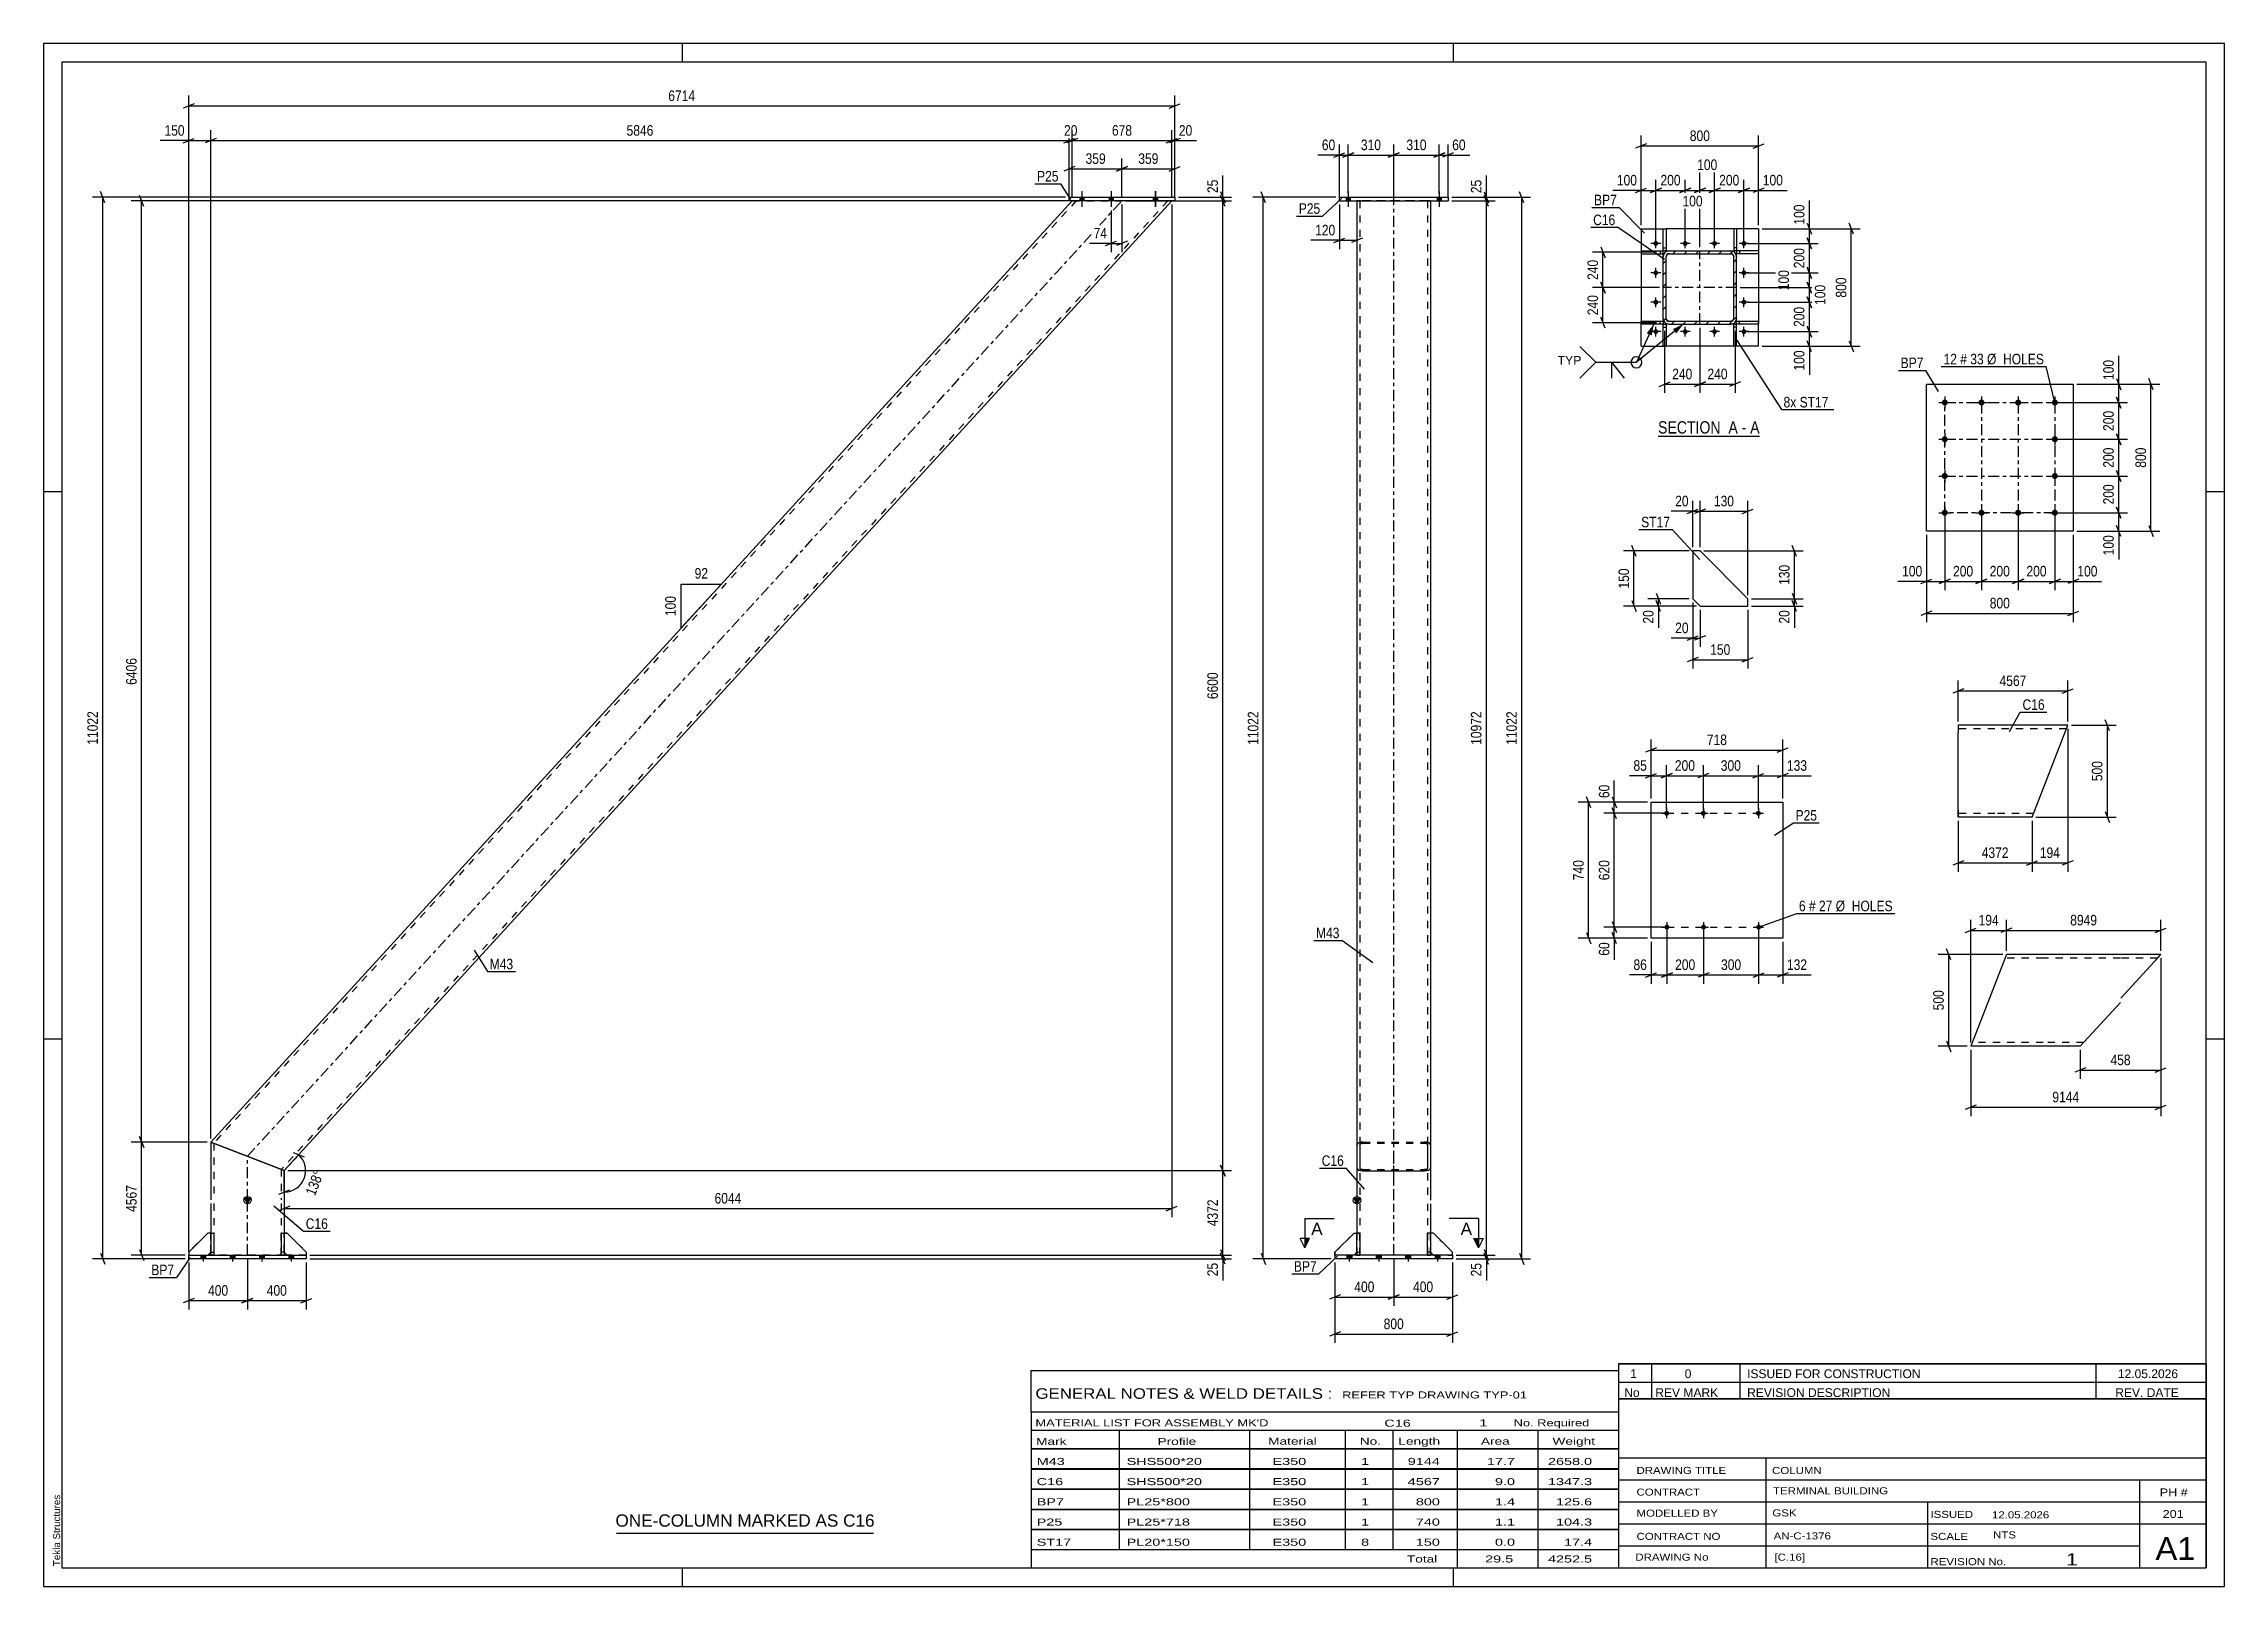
# Paper-space layout 'Layout1' of a CAD drawing. Header units: millimetres. Extents: x 0 to 594, y 0 to 420.
# The model-space entities are those that its viewports show. They can reach past a viewport. Long polylines and large blocks are cut down to what shows.
import ezdxf

# ---------------------------------------------------------------- set-up
doc = ezdxf.new("R2010")
doc.units = ezdxf.units.MM
doc.linetypes.add('DXK_LINE_DOT2', pattern=[3.9198, 1.9599, -1.9599])
doc.linetypes.add('DXK_LINE_DOT3', pattern=[5.9187, 2.979, -0.9799, 0.9799, -0.9799])
doc.layers.add('Viewport layer', color=7, linetype='Continuous', plot=False)
doc.styles.add('Arial', font='ARIAL.TTF', dxfattribs={"height": 0.2})
doc.styles.add('Arial Narrow', font='ARIALN.TTF', dxfattribs={"height": 0.2})

# ---------------------------------------------------------------- blocks, each defined once
blk = doc.blocks.new('Unknown-708392085-1133')
at = {"color": 5, "linetype": 'Continuous'}
for p, q in [((594, 420), (0, 420)), ((0, 420), (0, 0)), ((174, 415), (174, 420)), ((384, 415), (384, 420)), ((594, 0), (594, 420)), ((589, 415), (5, 415)), ((5, 415), (5, 5)), ((589, 5), (589, 415)), ((5, 298), (0, 298)), ((594, 298), (589, 298)), ((5, 149), (0, 149)), ((594, 149), (589, 149)), ((0, 0), (594, 0)), ((5, 5), (589, 5)), ((174, 0), (174, 5)), ((384, 0), (384, 5))]:
    blk.add_line(p, q, dxfattribs=at)
at = {"color": 174, "linetype": 'Continuous', "style": 'Arial'}
blk.add_text('Tekla Structures', height=1.9102, rotation=90, dxfattribs=at).set_placement((4.5, 5.5))
blk = doc.blocks.new('Unknown-708392085-13 - 1914')
at = {"color": 6, "linetype": 'Continuous'}
blk.add_line((439.75, 313.11), (467.4, 313.11), dxfattribs=at)
at = {"color": 0, "linetype": 'Continuous'}
blk.add_wipeout([(457.86, 313.86), (457.86, 317.36), (439.75, 317.36), (439.75, 313.86)], dxfattribs=at)
blk.add_wipeout([(461.47, 313.86), (461.47, 317.36), (458.91, 317.36), (458.91, 313.86)], dxfattribs=at)
at = {"color": 7, "linetype": 'Continuous', "style": 'Arial Narrow'}
blk.add_text('SECTION ', height=3.34, dxfattribs=at).set_placement((439.75, 313.86))
at = {"color": 0, "linetype": 'Continuous'}
blk.add_wipeout([(463.79, 313.86), (463.79, 317.36), (462.52, 317.36), (462.52, 313.86)], dxfattribs=at)
at = {"color": 7, "linetype": 'Continuous', "style": 'Arial Narrow'}
blk.add_text('A', height=3.34, dxfattribs=at).set_placement((458.91, 313.86))
at = {"color": 0, "linetype": 'Continuous'}
blk.add_wipeout([(467.4, 313.86), (467.4, 317.36), (464.84, 317.36), (464.84, 313.86)], dxfattribs=at)
at = {"color": 7, "linetype": 'Continuous', "style": 'Arial Narrow'}
for s, p in [('-', (462.52, 313.86)), ('A', (464.84, 313.86))]:
    blk.add_text(s, height=3.34, dxfattribs=at).set_placement(p)
blk = doc.blocks.new('Part-708392085-12179 - 12178')
at = {"color": 2, "linetype": 'Continuous'}
for p, q in [((437.83, 176.47), (437.83, 213.47)), ((437.83, 213.47), (473.72, 213.47)), ((473.72, 213.47), (473.72, 176.47)), ((473.72, 176.47), (437.83, 176.47))]:
    blk.add_line(p, q, dxfattribs=at)
blk = doc.blocks.new('Bolt-708392085-12180 - 12178')
at = {"linetype": 'Continuous'}
for points in [[(442.08, 211.15, -1), (442.08, 209.8, -1)], [(452.08, 211.15, -1), (452.08, 209.8, -1)], [(467.08, 211.15, -1), (467.08, 209.8, -1)]]:
    blk.add_hatch(color=1, dxfattribs=at).paths.add_polyline_path(points)
at = {"color": 1, "linetype": 'Continuous'}
for p, q in [((440.73, 210.47), (443.43, 210.47)), ((442.08, 211.82), (442.08, 209.12)), ((450.73, 210.47), (453.43, 210.47)), ((452.08, 211.82), (452.08, 209.12)), ((465.73, 210.47), (468.43, 210.47)), ((467.08, 211.82), (467.08, 209.12))]:
    blk.add_line(p, q, dxfattribs=at)
blk = doc.blocks.new('Bolt-708392085-12181 - 12178')
at = {"linetype": 'Continuous'}
for points in [[(442.14, 180.15, -1), (442.14, 178.8, -1)], [(452.14, 180.15, -1), (452.14, 178.8, -1)], [(467.14, 180.15, -1), (467.14, 178.8, -1)]]:
    blk.add_hatch(color=1, dxfattribs=at).paths.add_polyline_path(points)
at = {"color": 1, "linetype": 'Continuous'}
for p, q in [((440.79, 179.47), (443.49, 179.47)), ((442.14, 180.82), (442.14, 178.12)), ((450.79, 179.47), (453.49, 179.47)), ((452.14, 180.82), (452.14, 178.12)), ((465.79, 179.47), (468.49, 179.47)), ((467.14, 180.82), (467.14, 178.12))]:
    blk.add_line(p, q, dxfattribs=at)
blk = doc.blocks.new('Part-708392085-2195 - 2180')
at = {"color": 2, "linetype": 'Continuous'}
for p, q in [((351.74, 90.97), (356.94, 96.17)), ((356.94, 96.17), (357.74, 96.17)), ((351.74, 90.97), (351.74, 90.17)), ((357.74, 90.97), (356.94, 90.17))]:
    blk.add_line(p, q, dxfattribs=at)
at = {"color": 7, "linetype": 'DXK_LINE_DOT2'}
for p, q in [((357.74, 96.17), (357.74, 90.97)), ((356.94, 90.17), (351.74, 90.17))]:
    blk.add_line(p, q, dxfattribs=at)
blk = doc.blocks.new('Part-708392085-2182 - 2180')
at = {"color": 2, "linetype": 'Continuous'}
for p, q in [((357.74, 90.17), (357.74, 96.17)), ((357.74, 96.17), (358.54, 96.17)), ((358.54, 96.17), (358.54, 90.17)), ((357.74, 90.97), (358.54, 90.97)), ((358.54, 90.17), (357.74, 90.17))]:
    blk.add_line(p, q, dxfattribs=at)
blk = doc.blocks.new('Part-708392085-2183 - 2180')
at = {"color": 7, "linetype": 'DXK_LINE_DOT2'}
for p, q in [((378.54, 96.17), (377.74, 96.17)), ((377.74, 96.17), (377.74, 90.97)), ((383.74, 90.97), (378.54, 96.17)), ((377.74, 90.97), (378.54, 90.17)), ((378.54, 90.17), (383.74, 90.17)), ((383.74, 90.17), (383.74, 90.97))]:
    blk.add_line(p, q, dxfattribs=at)
blk = doc.blocks.new('Part-708392085-2184 - 2180')
at = {"color": 2, "linetype": 'Continuous'}
for p, q in [((376.94, 90.17), (376.94, 96.17)), ((377.74, 96.17), (376.94, 96.17)), ((377.74, 96.17), (377.74, 90.17)), ((377.74, 90.97), (376.94, 90.97)), ((377.74, 90.17), (376.94, 90.17))]:
    blk.add_line(p, q, dxfattribs=at)
blk = doc.blocks.new('Part-708392085-2189 - 2180')
at = {"linetype": 'Continuous'}
blk.add_hatch(color=2, dxfattribs=at).paths.add_polyline_path([(357.74, 104.23), (356.94, 105.63), (358.54, 105.63)])
at = {"color": 7, "linetype": 'DXK_LINE_DOT2'}
for p, q in [((357.87, 120.56), (357.74, 120.32)), ((357.74, 120.32), (357.74, 113.79)), ((358.21, 120.76), (357.87, 120.56)), ((358.73, 120.89), (358.21, 120.76)), ((358.54, 120.32), (358.61, 120.44)), ((358.54, 120.32), (358.54, 105.17)), ((358.61, 120.44), (358.78, 120.54)), ((359.34, 120.94), (358.73, 120.89)), ((358.78, 120.54), (359.04, 120.6)), ((359.04, 120.6), (359.34, 120.63)), ((359.34, 120.94), (376.14, 120.94)), ((359.34, 120.63), (376.14, 120.63)), ((376.76, 120.89), (376.14, 120.94)), ((376.14, 120.63), (376.45, 120.6)), ((376.45, 120.6), (376.71, 120.54)), ((376.71, 120.54), (376.88, 120.44)), ((377.28, 120.76), (376.76, 120.89)), ((376.88, 120.44), (376.94, 120.32)), ((376.94, 120.32), (376.94, 105.17)), ((377.62, 120.56), (377.28, 120.76)), ((377.74, 120.32), (377.62, 120.56)), ((377.74, 120.32), (377.74, 113.79)), ((358.61, 113.67), (358.54, 113.79)), ((358.78, 113.57), (358.61, 113.67)), ((359.04, 113.5), (358.78, 113.57)), ((359.34, 113.48), (359.04, 113.5)), ((359.34, 113.48), (376.14, 113.48)), ((376.45, 113.5), (376.14, 113.48)), ((376.71, 113.57), (376.45, 113.5)), ((376.88, 113.67), (376.71, 113.57)), ((376.94, 113.79), (376.88, 113.67)), ((358.54, 104.17), (358.54, 90.17)), ((376.94, 104.17), (376.94, 90.17)), ((357.74, 96.17), (357.74, 90.17)), ((377.74, 96.17), (377.74, 90.17)), ((377.74, 90.17), (357.74, 90.17))]:
    blk.add_line(p, q, dxfattribs=at)
at = {"color": 2, "linetype": 'Continuous'}
for p, q in [((357.74, 113.79), (357.74, 105.17)), ((357.74, 113.79), (357.87, 113.55)), ((357.87, 113.55), (358.21, 113.35)), ((358.21, 113.35), (358.73, 113.21)), ((358.73, 113.21), (359.34, 113.17)), ((359.34, 113.17), (376.14, 113.17)), ((376.14, 113.17), (376.76, 113.21)), ((376.76, 113.21), (377.28, 113.35)), ((377.28, 113.35), (377.62, 113.55)), ((377.62, 113.55), (377.74, 113.79)), ((377.74, 113.79), (377.74, 105.17)), ((357.74, 104.23), (356.94, 105.63)), ((356.94, 105.63), (358.54, 105.63)), ((358.54, 105.63), (357.74, 104.23)), ((357.74, 104.17), (357.74, 96.17)), ((377.74, 104.17), (377.74, 96.17))]:
    blk.add_line(p, q, dxfattribs=at)
at = {"color": 7, "linetype": 'DXK_LINE_DOT3'}
for p, q in [((367.74, 105.17), (367.74, 117.05)), ((367.74, 90.17), (367.74, 104.17))]:
    blk.add_line(p, q, dxfattribs=at)
at = {"color": 2, "linetype": 'Continuous'}
blk.add_circle((357.74, 105.13), 1, dxfattribs=at)
blk = doc.blocks.new('Part-708392085-2194 - 2180')
at = {"color": 2, "linetype": 'Continuous'}
for p, q in [((383.74, 90.17), (351.74, 90.17)), ((351.74, 90.17), (351.74, 89.17)), ((383.74, 89.17), (351.74, 89.17)), ((383.74, 90.17), (383.74, 89.17))]:
    blk.add_line(p, q, dxfattribs=at)
blk = doc.blocks.new('Part-708392085-2196 - 2180')
at = {"color": 7, "linetype": 'DXK_LINE_DOT2'}
for p, q in [((357.74, 96.17), (357.74, 90.17)), ((358.54, 96.17), (357.74, 96.17)), ((358.54, 90.17), (358.54, 96.17)), ((357.74, 90.97), (358.54, 90.97)), ((357.74, 90.17), (358.54, 90.17))]:
    blk.add_line(p, q, dxfattribs=at)
blk = doc.blocks.new('Part-708392085-2197 - 2180')
at = {"color": 2, "linetype": 'Continuous'}
for p, q in [((378.54, 96.17), (377.74, 96.17)), ((378.54, 96.17), (383.74, 90.97)), ((377.74, 90.97), (378.54, 90.17)), ((383.74, 90.17), (383.74, 90.97))]:
    blk.add_line(p, q, dxfattribs=at)
at = {"color": 7, "linetype": 'DXK_LINE_DOT2'}
for p, q in [((377.74, 96.17), (377.74, 90.97)), ((378.54, 90.17), (383.74, 90.17))]:
    blk.add_line(p, q, dxfattribs=at)
blk = doc.blocks.new('Part-708392085-2198 - 2180')
at = {"color": 7, "linetype": 'DXK_LINE_DOT2'}
for p, q in [((376.94, 96.17), (376.94, 90.17)), ((377.74, 96.17), (376.94, 96.17)), ((377.74, 90.17), (377.74, 96.17)), ((377.74, 90.97), (376.94, 90.97)), ((376.94, 90.17), (377.74, 90.17))]:
    blk.add_line(p, q, dxfattribs=at)
blk = doc.blocks.new('Part-708392085-2199 - 2180')
at = {"color": 7, "linetype": 'DXK_LINE_DOT2'}
for p, q in [((351.74, 90.97), (356.94, 96.17)), ((356.94, 96.17), (357.74, 96.17)), ((357.74, 96.17), (357.74, 90.97)), ((351.74, 90.17), (351.74, 90.97)), ((356.94, 90.17), (351.74, 90.17)), ((357.74, 90.97), (356.94, 90.17))]:
    blk.add_line(p, q, dxfattribs=at)
blk = doc.blocks.new('Bolt-708392085-11021 - 2180')
at = {"linetype": 'Continuous'}
blk.add_hatch(color=1, dxfattribs=at).paths.add_polyline_path([(379.6, 377.17), (380.68, 377.17), (380.68, 378.17), (379.6, 378.17)])
blk.add_hatch(color=1, dxfattribs=at).paths.add_polyline_path([(379.6, 377.17), (380.68, 377.17), (380.68, 378.17), (379.6, 378.17)])
blk.add_hatch(color=1, dxfattribs=at).paths.add_polyline_path([(379.6, 377.17), (380.68, 377.17), (380.68, 378.17), (379.6, 378.17)])
at = {"color": 1, "linetype": 'Continuous'}
for p, q in [((379.6, 378.17), (379.6, 377.17)), ((379.6, 378.17), (379.6, 377.17)), ((379.6, 378.17), (379.6, 377.17)), ((380.14, 379.77), (380.14, 375.57)), ((380.14, 379.77), (380.14, 375.57)), ((380.14, 379.77), (380.14, 375.57)), ((380.68, 378.17), (380.68, 377.17)), ((380.68, 378.17), (380.68, 377.17)), ((380.68, 378.17), (380.68, 377.17))]:
    blk.add_line(p, q, dxfattribs=at)
blk = doc.blocks.new('Bolt-708392085-2206 - 2180')
at = {"linetype": 'Continuous'}
for points in [[(355.08, 89.17), (356.4, 89.17), (356.4, 90.17), (355.08, 90.17)], [(355.08, 89.17), (356.4, 89.17), (356.4, 90.17), (355.08, 90.17)], [(355.08, 89.17), (356.4, 89.17), (356.4, 90.17), (355.08, 90.17)], [(355.08, 89.17), (356.4, 89.17), (356.4, 90.17), (355.08, 90.17)], [(363.08, 89.17), (364.4, 89.17), (364.4, 90.17), (363.08, 90.17)], [(363.08, 89.17), (364.4, 89.17), (364.4, 90.17), (363.08, 90.17)], [(371.08, 89.17), (372.4, 89.17), (372.4, 90.17), (371.08, 90.17)], [(371.08, 89.17), (372.4, 89.17), (372.4, 90.17), (371.08, 90.17)], [(379.08, 89.17), (380.4, 89.17), (380.4, 90.17), (379.08, 90.17)], [(379.08, 89.17), (380.4, 89.17), (380.4, 90.17), (379.08, 90.17)], [(379.08, 89.17), (380.4, 89.17), (380.4, 90.17), (379.08, 90.17)], [(379.08, 89.17), (380.4, 89.17), (380.4, 90.17), (379.08, 90.17)]]:
    blk.add_hatch(color=1, dxfattribs=at).paths.add_polyline_path(points)
at = {"color": 1, "linetype": 'Continuous'}
for p, q in [((355.08, 89.17), (355.08, 90.17)), ((355.08, 89.17), (355.08, 90.17)), ((355.08, 89.17), (355.08, 90.17)), ((355.08, 89.17), (355.08, 90.17)), ((355.74, 88.41), (355.74, 90.17)), ((355.74, 88.41), (355.74, 90.17)), ((355.74, 88.41), (355.74, 90.17)), ((355.74, 88.41), (355.74, 90.17)), ((356.4, 89.17), (356.4, 90.17)), ((356.4, 89.17), (356.4, 90.17)), ((356.4, 89.17), (356.4, 90.17)), ((356.4, 89.17), (356.4, 90.17)), ((363.08, 89.17), (363.08, 90.17)), ((363.08, 89.17), (363.08, 90.17)), ((363.74, 88.41), (363.74, 90.17)), ((363.74, 88.41), (363.74, 90.17)), ((364.4, 89.17), (364.4, 90.17)), ((364.4, 89.17), (364.4, 90.17)), ((371.08, 89.17), (371.08, 90.17)), ((371.08, 89.17), (371.08, 90.17)), ((371.74, 88.41), (371.74, 90.17)), ((371.74, 88.41), (371.74, 90.17)), ((372.4, 89.17), (372.4, 90.17)), ((372.4, 89.17), (372.4, 90.17)), ((379.08, 89.17), (379.08, 90.17)), ((379.08, 89.17), (379.08, 90.17)), ((379.08, 89.17), (379.08, 90.17)), ((379.08, 89.17), (379.08, 90.17)), ((379.74, 88.41), (379.74, 90.17)), ((379.74, 88.41), (379.74, 90.17)), ((379.74, 88.41), (379.74, 90.17)), ((379.74, 88.41), (379.74, 90.17)), ((380.4, 89.17), (380.4, 90.17)), ((380.4, 89.17), (380.4, 90.17)), ((380.4, 89.17), (380.4, 90.17)), ((380.4, 89.17), (380.4, 90.17))]:
    blk.add_line(p, q, dxfattribs=at)
blk = doc.blocks.new('Part-708392085-2211 - 2180')
at = {"color": 2, "linetype": 'Continuous'}
for p, q in [((352.94, 378.17), (352.94, 378.17)), ((352.94, 377.17), (352.94, 378.17)), ((352.94, 378.17), (382.54, 378.17)), ((352.94, 377.17), (352.94, 377.17)), ((352.94, 377.17), (382.54, 377.17)), ((382.54, 378.17), (382.54, 378.17)), ((382.54, 378.17), (382.54, 377.17))]:
    blk.add_line(p, q, dxfattribs=at)
at = {"color": 7, "linetype": 'DXK_LINE_DOT2'}
for p, q in [((352.94, 378.17), (382.54, 378.17)), ((352.94, 377.17), (382.54, 377.17))]:
    blk.add_line(p, q, dxfattribs=at)
blk = doc.blocks.new('Bolt-708392085-2212 - 2180')
at = {"linetype": 'Continuous'}
blk.add_hatch(color=1, dxfattribs=at).paths.add_polyline_path([(354.8, 377.17), (355.88, 377.17), (355.88, 378.17), (354.8, 378.17)])
blk.add_hatch(color=1, dxfattribs=at).paths.add_polyline_path([(354.8, 377.17), (355.88, 377.17), (355.88, 378.17), (354.8, 378.17)])
blk.add_hatch(color=1, dxfattribs=at).paths.add_polyline_path([(354.8, 377.17), (355.88, 377.17), (355.88, 378.17), (354.8, 378.17)])
at = {"color": 1, "linetype": 'Continuous'}
for p, q in [((354.8, 378.17), (354.8, 377.17)), ((354.8, 378.17), (354.8, 377.17)), ((354.8, 378.17), (354.8, 377.17)), ((355.34, 379.77), (355.34, 375.57)), ((355.34, 379.77), (355.34, 375.57)), ((355.34, 379.77), (355.34, 375.57)), ((355.88, 378.17), (355.88, 377.17)), ((355.88, 378.17), (355.88, 377.17)), ((355.88, 378.17), (355.88, 377.17))]:
    blk.add_line(p, q, dxfattribs=at)
blk = doc.blocks.new('Part-708392085-11020 - 2180')
at = {"color": 7, "linetype": 'DXK_LINE_DOT3'}
blk.add_line((367.74, 109.68), (367.74, 384.54), dxfattribs=at)
at = {"color": 2, "linetype": 'Continuous'}
for p, q in [((357.74, 377.17), (357.74, 113.79)), ((377.74, 377.17), (377.74, 113.79)), ((357.87, 113.55), (357.74, 113.79)), ((358.21, 113.35), (357.87, 113.55)), ((358.73, 113.21), (358.21, 113.35)), ((359.34, 113.17), (358.73, 113.21)), ((359.34, 113.17), (376.14, 113.17)), ((376.76, 113.21), (376.14, 113.17)), ((377.28, 113.35), (376.76, 113.21)), ((377.62, 113.55), (377.28, 113.35)), ((377.74, 113.79), (377.62, 113.55))]:
    blk.add_line(p, q, dxfattribs=at)
at = {"color": 7, "linetype": 'DXK_LINE_DOT2'}
for p, q in [((357.74, 377.17), (357.74, 377.17)), ((357.74, 377.17), (357.74, 377.17)), ((357.74, 377.17), (357.87, 377.17)), ((357.87, 377.17), (357.74, 377.17)), ((357.87, 377.17), (358.21, 377.17)), ((358.73, 377.17), (357.87, 377.17)), ((358.21, 377.17), (358.73, 377.17)), ((358.54, 377.17), (358.54, 113.79)), ((358.54, 377.17), (376.71, 377.17)), ((358.54, 377.17), (358.61, 377.17)), ((358.61, 377.17), (358.78, 377.17)), ((377.28, 377.17), (358.73, 377.17)), ((376.76, 377.17), (358.73, 377.17)), ((376.94, 377.17), (358.78, 377.17)), ((376.88, 377.17), (376.71, 377.17)), ((376.76, 377.17), (377.62, 377.17)), ((376.94, 377.17), (376.88, 377.17)), ((376.94, 377.17), (376.94, 113.79)), ((377.62, 377.17), (377.28, 377.17)), ((377.62, 377.17), (377.74, 377.17)), ((377.74, 377.17), (377.62, 377.17)), ((377.74, 377.17), (377.74, 377.17)), ((377.74, 377.17), (377.74, 377.17)), ((357.74, 120.32), (357.87, 120.56)), ((357.87, 120.56), (358.21, 120.76)), ((358.21, 120.76), (358.73, 120.89)), ((358.61, 120.44), (358.54, 120.32)), ((358.78, 120.54), (358.61, 120.44)), ((358.73, 120.89), (359.34, 120.94)), ((359.04, 120.6), (358.78, 120.54)), ((359.34, 120.63), (359.04, 120.6)), ((359.34, 120.94), (376.14, 120.94)), ((359.34, 120.63), (376.14, 120.63)), ((376.14, 120.94), (376.76, 120.89)), ((376.45, 120.6), (376.14, 120.63)), ((376.71, 120.54), (376.45, 120.6)), ((376.88, 120.44), (376.71, 120.54)), ((376.76, 120.89), (377.28, 120.76)), ((376.94, 120.32), (376.88, 120.44)), ((377.28, 120.76), (377.62, 120.56)), ((377.62, 120.56), (377.74, 120.32)), ((358.54, 113.79), (358.61, 113.67)), ((358.61, 113.67), (358.78, 113.57)), ((358.78, 113.57), (359.04, 113.5)), ((359.04, 113.5), (359.34, 113.48)), ((359.34, 113.48), (376.14, 113.48)), ((376.14, 113.48), (376.45, 113.5)), ((376.45, 113.5), (376.71, 113.57)), ((376.71, 113.57), (376.88, 113.67)), ((376.88, 113.67), (376.94, 113.79))]:
    blk.add_line(p, q, dxfattribs=at)
blk = doc.blocks.new('Part-708392085-1476 - 1460')
at = {"color": 2, "linetype": 'Continuous'}
for p, q in [((451.19, 281.88), (449.19, 281.88)), ((449.19, 281.88), (449.19, 268.88)), ((464.19, 268.88), (451.19, 281.88)), ((449.19, 268.88), (451.19, 266.88)), ((464.19, 266.88), (464.19, 268.88)), ((451.19, 266.88), (464.19, 266.88))]:
    blk.add_line(p, q, dxfattribs=at)
blk = doc.blocks.new('Part-708392085-2339 - 2325')
at = {"color": 7, "linetype": 'DXK_LINE_DOT2'}
for p, q in [((65.53, 91), (65.53, 96.2)), ((65.53, 96.2), (66.33, 96.2)), ((66.33, 96.2), (71.53, 91)), ((66.33, 90.2), (65.53, 91)), ((71.53, 90.2), (66.33, 90.2)), ((71.53, 91), (71.53, 90.2))]:
    blk.add_line(p, q, dxfattribs=at)
blk = doc.blocks.new('Part-708392085-2340 - 2325')
at = {"color": 7, "linetype": 'DXK_LINE_DOT2'}
for p, q in [((45.53, 90.2), (45.53, 96.2)), ((45.53, 96.2), (46.33, 96.2)), ((46.33, 96.2), (46.33, 90.2)), ((45.53, 91), (46.33, 91)), ((46.33, 90.2), (45.53, 90.2))]:
    blk.add_line(p, q, dxfattribs=at)
blk = doc.blocks.new('Part-708392085-2341 - 2325')
at = {"color": 2, "linetype": 'Continuous'}
for p, q in [((66.33, 96.2), (65.53, 96.2)), ((71.53, 91), (66.33, 96.2)), ((66.33, 90.2), (65.53, 91)), ((71.53, 91), (71.53, 90.2))]:
    blk.add_line(p, q, dxfattribs=at)
at = {"color": 7, "linetype": 'DXK_LINE_DOT2'}
for p, q in [((65.53, 91), (65.53, 96.2)), ((71.53, 90.2), (66.33, 90.2))]:
    blk.add_line(p, q, dxfattribs=at)
blk = doc.blocks.new('Bolt-708392085-2333 - 2325')
at = {"linetype": 'Continuous'}
for points in [[(44.19, 90.2), (42.87, 90.2), (42.87, 89.2), (44.19, 89.2)], [(44.19, 90.2), (42.87, 90.2), (42.87, 89.2), (44.19, 89.2)], [(44.19, 90.2), (42.87, 90.2), (42.87, 89.2), (44.19, 89.2)], [(44.19, 90.2), (42.87, 90.2), (42.87, 89.2), (44.19, 89.2)], [(52.19, 90.2), (50.87, 90.2), (50.87, 89.2), (52.19, 89.2)], [(52.19, 90.2), (50.87, 90.2), (50.87, 89.2), (52.19, 89.2)], [(60.19, 90.2), (58.87, 90.2), (58.87, 89.2), (60.19, 89.2)], [(60.19, 90.2), (58.87, 90.2), (58.87, 89.2), (60.19, 89.2)], [(68.19, 90.2), (66.87, 90.2), (66.87, 89.2), (68.19, 89.2)], [(68.19, 90.2), (66.87, 90.2), (66.87, 89.2), (68.19, 89.2)], [(68.19, 90.2), (66.87, 90.2), (66.87, 89.2), (68.19, 89.2)], [(68.19, 90.2), (66.87, 90.2), (66.87, 89.2), (68.19, 89.2)]]:
    blk.add_hatch(color=1, dxfattribs=at).paths.add_polyline_path(points)
at = {"color": 1, "linetype": 'Continuous'}
for p, q in [((42.87, 89.2), (42.87, 90.2)), ((42.87, 89.2), (42.87, 90.2)), ((42.87, 89.2), (42.87, 90.2)), ((42.87, 89.2), (42.87, 90.2)), ((43.53, 88.44), (43.53, 90.2)), ((43.53, 88.44), (43.53, 90.2)), ((43.53, 88.44), (43.53, 90.2)), ((43.53, 88.44), (43.53, 90.2)), ((44.19, 89.2), (44.19, 90.2)), ((44.19, 89.2), (44.19, 90.2)), ((44.19, 89.2), (44.19, 90.2)), ((44.19, 89.2), (44.19, 90.2)), ((50.87, 89.2), (50.87, 90.2)), ((50.87, 89.2), (50.87, 90.2)), ((51.53, 88.44), (51.53, 90.2)), ((51.53, 88.44), (51.53, 90.2)), ((52.19, 89.2), (52.19, 90.2)), ((52.19, 89.2), (52.19, 90.2)), ((58.87, 89.2), (58.87, 90.2)), ((58.87, 89.2), (58.87, 90.2)), ((59.53, 88.44), (59.53, 90.2)), ((59.53, 88.44), (59.53, 90.2)), ((60.19, 89.2), (60.19, 90.2)), ((60.19, 89.2), (60.19, 90.2)), ((66.87, 89.2), (66.87, 90.2)), ((66.87, 89.2), (66.87, 90.2)), ((66.87, 89.2), (66.87, 90.2)), ((66.87, 89.2), (66.87, 90.2)), ((67.53, 88.44), (67.53, 90.2)), ((67.53, 88.44), (67.53, 90.2)), ((67.53, 88.44), (67.53, 90.2)), ((67.53, 88.44), (67.53, 90.2)), ((68.19, 89.2), (68.19, 90.2)), ((68.19, 89.2), (68.19, 90.2)), ((68.19, 89.2), (68.19, 90.2)), ((68.19, 89.2), (68.19, 90.2))]:
    blk.add_line(p, q, dxfattribs=at)
blk = doc.blocks.new('Part-708392085-2338 - 2325')
at = {"linetype": 'Continuous'}
blk.add_hatch(color=2, dxfattribs=at).paths.add_polyline_path([(55.53, 104.26), (54.73, 105.66), (56.33, 105.66)])
at = {"color": 2, "linetype": 'Continuous'}
for p, q in [((45.53, 120.97), (45.53, 105.2)), ((65.53, 113.2), (45.53, 120.97)), ((65.53, 113.2), (65.53, 105.2)), ((45.53, 104.2), (45.53, 96.2)), ((55.53, 104.26), (54.73, 105.66)), ((54.73, 105.66), (56.33, 105.66)), ((56.33, 105.66), (55.53, 104.26)), ((65.53, 104.2), (65.53, 96.2))]:
    blk.add_line(p, q, dxfattribs=at)
at = {"color": 7, "linetype": 'DXK_LINE_DOT2'}
for p, q in [((46.33, 120.66), (46.33, 105.2)), ((64.73, 113.51), (64.73, 105.2)), ((46.33, 104.2), (46.33, 90.2)), ((64.73, 104.2), (64.73, 90.2)), ((45.53, 96.2), (45.53, 90.2)), ((65.53, 96.2), (65.53, 90.2)), ((65.53, 90.2), (45.53, 90.2))]:
    blk.add_line(p, q, dxfattribs=at)
at = {"color": 7, "linetype": 'DXK_LINE_DOT3'}
for p, q in [((55.53, 105.2), (55.53, 117.09)), ((55.53, 90.2), (55.53, 104.2))]:
    blk.add_line(p, q, dxfattribs=at)
at = {"color": 2, "linetype": 'Continuous'}
blk.add_circle((55.53, 105.16), 1, dxfattribs=at)
blk = doc.blocks.new('Part-708392085-2342 - 2325')
at = {"color": 2, "linetype": 'Continuous'}
for p, q in [((45.53, 96.2), (45.53, 90.2)), ((45.53, 96.2), (46.33, 96.2)), ((46.33, 96.2), (46.33, 90.2)), ((45.53, 91), (46.33, 91)), ((45.53, 90.2), (46.33, 90.2))]:
    blk.add_line(p, q, dxfattribs=at)
blk = doc.blocks.new('Part-708392085-2343 - 2325')
at = {"color": 7, "linetype": 'DXK_LINE_DOT2'}
for p, q in [((44.73, 96.2), (39.53, 91)), ((45.53, 96.2), (44.73, 96.2)), ((45.53, 91), (45.53, 96.2)), ((39.53, 91), (39.53, 90.2)), ((39.53, 90.2), (44.73, 90.2)), ((44.73, 90.2), (45.53, 91))]:
    blk.add_line(p, q, dxfattribs=at)
blk = doc.blocks.new('Part-708392085-2344 - 2325')
at = {"color": 7, "linetype": 'DXK_LINE_DOT2'}
for p, q in [((64.73, 90.2), (64.73, 96.2)), ((64.73, 96.2), (65.53, 96.2)), ((65.53, 96.2), (65.53, 90.2)), ((65.53, 91), (64.73, 91)), ((65.53, 90.2), (64.73, 90.2))]:
    blk.add_line(p, q, dxfattribs=at)
blk = doc.blocks.new('Part-708392085-2345 - 2325')
at = {"color": 2, "linetype": 'Continuous'}
for p, q in [((44.73, 96.2), (39.53, 91)), ((45.53, 96.2), (44.73, 96.2)), ((39.53, 91), (39.53, 90.2)), ((44.73, 90.2), (45.53, 91))]:
    blk.add_line(p, q, dxfattribs=at)
at = {"color": 7, "linetype": 'DXK_LINE_DOT2'}
for p, q in [((45.53, 96.2), (45.53, 91)), ((39.53, 90.2), (44.73, 90.2))]:
    blk.add_line(p, q, dxfattribs=at)
blk = doc.blocks.new('Part-708392085-2346 - 2325')
at = {"color": 2, "linetype": 'Continuous'}
for p, q in [((64.73, 96.2), (64.73, 90.2)), ((64.73, 96.2), (65.53, 96.2)), ((65.53, 96.2), (65.53, 90.2)), ((65.53, 91), (64.73, 91)), ((64.73, 90.2), (65.53, 90.2))]:
    blk.add_line(p, q, dxfattribs=at)
blk = doc.blocks.new('Part-708392085-2351 - 2325')
at = {"color": 2, "linetype": 'Continuous'}
for p, q in [((39.53, 89.2), (39.53, 90.2)), ((39.53, 90.2), (71.53, 90.2)), ((71.53, 89.2), (39.53, 89.2)), ((71.53, 90.2), (71.53, 89.2))]:
    blk.add_line(p, q, dxfattribs=at)
blk = doc.blocks.new('Part-708392085-2356 - 2325')
at = {"color": 2, "linetype": 'Continuous'}
for p, q in [((279.37, 377.2), (279.37, 378.2)), ((279.37, 378.2), (308.09, 378.2)), ((308.09, 377.2), (279.37, 377.2)), ((308.09, 378.2), (308.09, 377.2))]:
    blk.add_line(p, q, dxfattribs=at)
blk = doc.blocks.new('Bolt-708392085-2357 - 2325')
at = {"linetype": 'Continuous'}
for points in [[(283.31, 378.2), (282.23, 378.2), (282.23, 377.2), (283.31, 377.2)], [(291.31, 378.2), (290.23, 378.2), (290.23, 377.2), (291.31, 377.2)], [(303.31, 378.2), (302.23, 378.2), (302.23, 377.2), (303.31, 377.2)]]:
    blk.add_hatch(color=1, dxfattribs=at).paths.add_polyline_path(points)
at = {"color": 1, "linetype": 'Continuous'}
for p, q in [((282.23, 378.2), (282.23, 377.2)), ((282.77, 379.8), (282.77, 375.6)), ((283.31, 378.2), (283.31, 377.2)), ((290.23, 378.2), (290.23, 377.2)), ((290.77, 379.8), (290.77, 375.6)), ((291.31, 378.2), (291.31, 377.2)), ((302.23, 378.2), (302.23, 377.2)), ((302.77, 379.8), (302.77, 375.6)), ((303.31, 378.2), (303.31, 377.2))]:
    blk.add_line(p, q, dxfattribs=at)
blk = doc.blocks.new('Part-708392085-11565 - 2325')
at = {"color": 2, "linetype": 'Continuous'}
for p, q in [((45.53, 120.97), (280.17, 377.2)), ((65.53, 113.2), (307.29, 377.2)), ((45.53, 120.97), (65.53, 113.2))]:
    blk.add_line(p, q, dxfattribs=at)
at = {"color": 7, "linetype": 'DXK_LINE_DOT2'}
for p, q in [((281.26, 377.2), (46.33, 120.66)), ((306.21, 377.2), (64.73, 113.51)), ((280.17, 377.2), (307.29, 377.2))]:
    blk.add_line(p, q, dxfattribs=at)
at = {"color": 7, "linetype": 'DXK_LINE_DOT3'}
blk.add_line((55.53, 117.09), (293.73, 377.2), dxfattribs=at)
blk = doc.blocks.new('Bolt-708392085-11566 - 2325')
at = {"linetype": 'Continuous'}
for points in [[(283.36, 378.2), (282.28, 378.2), (282.28, 377.2), (283.36, 377.2)], [(291.36, 378.2), (290.28, 378.2), (290.28, 377.2), (291.36, 377.2)], [(303.36, 378.2), (302.28, 378.2), (302.28, 377.2), (303.36, 377.2)]]:
    blk.add_hatch(color=1, dxfattribs=at).paths.add_polyline_path(points)
at = {"color": 1, "linetype": 'Continuous'}
for p, q in [((282.28, 378.2), (282.28, 377.2)), ((282.82, 379.8), (282.82, 375.6)), ((283.36, 378.2), (283.36, 377.2)), ((290.28, 378.2), (290.28, 377.2)), ((290.82, 379.8), (290.82, 375.6)), ((291.36, 378.2), (291.36, 377.2)), ((302.28, 378.2), (302.28, 377.2)), ((302.82, 379.8), (302.82, 375.6)), ((303.36, 378.2), (303.36, 377.2))]:
    blk.add_line(p, q, dxfattribs=at)
blk = doc.blocks.new('Part-708392085-1952 - 1914')
at = {"color": 2, "linetype": 'Continuous'}
for p, q in [((461.14, 343.6), (461.14, 344.4)), ((461.14, 344.4), (467.14, 344.4)), ((467.14, 343.6), (461.14, 343.6)), ((461.94, 343.6), (461.94, 344.4)), ((467.14, 344.4), (467.14, 343.6))]:
    blk.add_line(p, q, dxfattribs=at)
blk = doc.blocks.new('Part-708392085-1932 - 1914')
at = {"color": 2, "linetype": 'Continuous'}
for p, q in [((467.14, 363.6), (461.14, 363.6)), ((461.14, 363.6), (461.14, 362.8)), ((467.14, 362.8), (461.14, 362.8)), ((461.94, 363.6), (461.94, 362.8)), ((467.14, 363.6), (467.14, 362.8))]:
    blk.add_line(p, q, dxfattribs=at)
blk = doc.blocks.new('Bolt-708392085-1917 - 1914')
at = {"linetype": 'Continuous'}
for points in [[(439.14, 364.94, -1), (439.14, 366.26, -1)], [(447.14, 364.94, -1), (447.14, 366.26, -1)], [(455.14, 364.94, -1), (455.14, 366.26, -1)], [(463.14, 364.94, -1), (463.14, 366.26, -1)], [(439.14, 356.94, -1), (439.14, 358.26, -1)], [(463.14, 356.94, -1), (463.14, 358.26, -1)], [(439.14, 348.94, -1), (439.14, 350.26, -1)], [(463.14, 348.94, -1), (463.14, 350.26, -1)], [(439.14, 340.94, -1), (439.14, 342.26, -1)], [(447.14, 340.94, -1), (447.14, 342.26, -1)], [(455.14, 340.94, -1), (455.14, 342.26, -1)], [(463.14, 340.94, -1), (463.14, 342.26, -1)]]:
    blk.add_hatch(color=1, dxfattribs=at).paths.add_polyline_path(points)
at = {"color": 1, "linetype": 'Continuous'}
for p, q in [((440.46, 365.6), (437.82, 365.6)), ((439.14, 364.28), (439.14, 366.92)), ((448.46, 365.6), (445.82, 365.6)), ((447.14, 364.28), (447.14, 366.92)), ((456.46, 365.6), (453.82, 365.6)), ((455.14, 364.28), (455.14, 366.92)), ((464.46, 365.6), (461.82, 365.6)), ((463.14, 364.28), (463.14, 366.92)), ((440.46, 357.6), (437.82, 357.6)), ((439.14, 356.28), (439.14, 358.92)), ((464.46, 357.6), (461.82, 357.6)), ((463.14, 356.28), (463.14, 358.92)), ((439.14, 348.28), (439.14, 350.92)), ((463.14, 348.28), (463.14, 350.92)), ((440.46, 349.6), (437.82, 349.6)), ((464.46, 349.6), (461.82, 349.6)), ((440.46, 341.6), (437.82, 341.6)), ((439.14, 340.28), (439.14, 342.92)), ((448.46, 341.6), (445.82, 341.6)), ((447.14, 340.28), (447.14, 342.92)), ((456.46, 341.6), (453.82, 341.6)), ((455.14, 340.28), (455.14, 342.92)), ((464.46, 341.6), (461.82, 341.6)), ((463.14, 340.28), (463.14, 342.92))]:
    blk.add_line(p, q, dxfattribs=at)
blk = doc.blocks.new('Part-708392085-1942 - 1914')
at = {"color": 2, "linetype": 'Continuous'}
for p, q in [((435.14, 363.6), (441.14, 363.6)), ((435.14, 363.6), (435.14, 362.8)), ((435.14, 362.8), (441.14, 362.8)), ((440.34, 363.6), (440.34, 362.8)), ((441.14, 362.8), (441.14, 363.6))]:
    blk.add_line(p, q, dxfattribs=at)
blk = doc.blocks.new('Part-708392085-1922 - 1914')
at = {"linetype": 'Continuous'}
h = blk.add_hatch(dxfattribs=at)
h.set_pattern_fill('', scale=0.7, style=0, pattern_type=0)
h.set_pattern_definition([(45, (441.2626, 344.5858), (-1.57154, 1.57154), [])])
h.paths.add_polyline_path([(441.14, 345.2), (441.26, 344.59), (441.61, 344.07), (442.13, 343.72), (442.74, 343.6), (459.54, 343.6), (460.15, 343.72), (460.67, 344.07), (461.02, 344.59), (461.14, 345.2), (461.14, 362), (461.02, 362.61), (460.67, 363.13), (460.15, 363.48), (459.54, 363.6), (442.74, 363.6), (442.13, 363.48), (441.61, 363.13), (441.26, 362.61), (441.14, 362)])
h.paths.add_polyline_path([(442, 362.3), (442.18, 362.56), (442.43, 362.74), (442.74, 362.8), (459.54, 362.8), (459.85, 362.74), (460.11, 362.56), (460.28, 362.3), (460.34, 362), (460.34, 345.2), (460.28, 344.89), (460.11, 344.63), (459.85, 344.46), (459.54, 344.4), (442.74, 344.4), (442.43, 344.46), (442.18, 344.63), (442, 344.89), (441.94, 345.2), (441.94, 362)])
at = {"color": 7, "linetype": 'DXK_LINE_DOT2'}
for p, q in [((441.14, 362), (441.26, 362.61)), ((442.13, 363.48), (442.74, 363.6)), ((442.74, 362.8), (442.43, 362.74)), ((442.74, 363.6), (459.54, 363.6)), ((442.74, 362.8), (459.54, 362.8)), ((459.54, 363.6), (460.15, 363.48)), ((459.85, 362.74), (459.54, 362.8)), ((461.02, 362.61), (461.14, 362)), ((441.14, 345.2), (441.14, 362)), ((442, 362.3), (441.94, 362)), ((441.94, 345.2), (441.94, 362)), ((460.34, 362), (460.28, 362.3)), ((460.34, 345.2), (460.34, 362)), ((461.14, 345.2), (461.14, 362)), ((441.26, 344.59), (441.14, 345.2)), ((441.94, 345.2), (442, 344.89)), ((460.28, 344.89), (460.34, 345.2)), ((461.14, 345.2), (461.02, 344.59)), ((442.74, 343.6), (442.13, 343.72)), ((442.43, 344.46), (442.74, 344.4)), ((442.74, 344.4), (459.54, 344.4)), ((442.74, 343.6), (459.54, 343.6)), ((459.54, 344.4), (459.85, 344.46)), ((460.15, 343.72), (459.54, 343.6))]:
    blk.add_line(p, q, dxfattribs=at)
at = {"color": 2, "linetype": 'Continuous'}
for p, q in [((441.26, 362.61), (441.14, 362)), ((442.74, 363.6), (442.13, 363.48)), ((442.43, 362.74), (442.74, 362.8)), ((442.74, 363.6), (459.54, 363.6)), ((442.74, 362.8), (459.54, 362.8)), ((460.15, 363.48), (459.54, 363.6)), ((459.54, 362.8), (459.85, 362.74)), ((461.14, 362), (461.02, 362.61)), ((441.14, 345.2), (441.14, 362)), ((441.94, 362), (442, 362.3)), ((441.94, 345.2), (441.94, 362)), ((460.28, 362.3), (460.34, 362)), ((460.34, 345.2), (460.34, 362)), ((461.14, 345.2), (461.14, 362)), ((441.14, 345.2), (441.26, 344.59)), ((442, 344.89), (441.94, 345.2)), ((460.34, 345.2), (460.28, 344.89)), ((461.02, 344.59), (461.14, 345.2)), ((442.13, 343.72), (442.74, 343.6)), ((442.74, 344.4), (442.43, 344.46)), ((442.74, 344.4), (459.54, 344.4)), ((442.74, 343.6), (459.54, 343.6)), ((459.85, 344.46), (459.54, 344.4)), ((459.54, 343.6), (460.15, 343.72))]:
    blk.add_line(p, q, dxfattribs=at)
at = {"color": 7, "linetype": 'DXK_LINE_DOT3'}
for p, q in [((451.14, 343.6), (451.14, 363.6)), ((461.14, 353.6), (441.14, 353.6))]:
    blk.add_line(p, q, dxfattribs=at)
at = {"color": 7, "linetype": 'DXK_LINE_DOT2'}
for centre, radius, start, end in [((442.74, 362), 1.6, 112.5, 157.5), ((442.74, 362), 0.8, 112.5, 157.5), ((459.54, 362), 0.8, 22.5, 67.5), ((459.54, 362), 1.6, 22.5, 67.5), ((442.74, 345.2), 1.6, 202.5, 247.5), ((442.74, 345.2), 0.8, 202.5, 247.5), ((459.54, 345.2), 0.8, 292.5, 337.5), ((459.54, 345.2), 1.6, 292.5, 337.5)]:
    blk.add_arc(centre, radius, start, end, dxfattribs=at)
at = {"color": 2, "linetype": 'Continuous'}
for centre, radius, start, end in [((442.74, 362), 1.6, 112.5, 157.5), ((442.74, 362), 0.8, 112.5, 157.5), ((459.54, 362), 0.8, 22.5, 67.5), ((459.54, 362), 1.6, 22.5, 67.5), ((442.74, 345.2), 1.6, 202.5, 247.5), ((442.74, 345.2), 0.8, 202.5, 247.5), ((459.54, 345.2), 0.8, 292.5, 337.5), ((459.54, 345.2), 1.6, 292.5, 337.5)]:
    blk.add_arc(centre, radius, start, end, dxfattribs=at)
blk = doc.blocks.new('Part-708392085-1927 - 1914')
at = {"color": 2, "linetype": 'Continuous'}
for p, q in [((460.34, 337.6), (460.34, 343.6)), ((460.34, 343.6), (461.14, 343.6)), ((461.14, 342.8), (460.34, 342.8)), ((461.14, 337.6), (461.14, 343.6)), ((461.14, 337.6), (460.34, 337.6))]:
    blk.add_line(p, q, dxfattribs=at)
blk = doc.blocks.new('Part-708392085-1937 - 1914')
at = {"color": 2, "linetype": 'Continuous'}
for p, q in [((441.14, 343.6), (441.94, 343.6)), ((441.14, 337.6), (441.14, 343.6)), ((441.14, 342.8), (441.94, 342.8)), ((441.94, 343.6), (441.94, 337.6)), ((441.94, 337.6), (441.14, 337.6))]:
    blk.add_line(p, q, dxfattribs=at)
blk = doc.blocks.new('Part-708392085-1947 - 1914')
at = {"color": 2, "linetype": 'Continuous'}
for p, q in [((460.34, 369.6), (460.34, 363.6)), ((461.14, 369.6), (460.34, 369.6)), ((461.14, 369.6), (461.14, 363.6)), ((461.14, 364.4), (460.34, 364.4)), ((461.14, 363.6), (460.34, 363.6))]:
    blk.add_line(p, q, dxfattribs=at)
blk = doc.blocks.new('Part-708392085-1957 - 1914')
at = {"color": 2, "linetype": 'Continuous'}
for p, q in [((441.14, 369.6), (441.94, 369.6)), ((441.14, 363.6), (441.14, 369.6)), ((441.94, 369.6), (441.94, 363.6)), ((441.14, 364.4), (441.94, 364.4)), ((441.94, 363.6), (441.14, 363.6))]:
    blk.add_line(p, q, dxfattribs=at)
blk = doc.blocks.new('Part-708392085-1962 - 1914')
at = {"color": 2, "linetype": 'Continuous'}
for p, q in [((435.14, 344.4), (441.14, 344.4)), ((435.14, 343.6), (435.14, 344.4)), ((441.14, 343.6), (435.14, 343.6)), ((440.34, 343.6), (440.34, 344.4)), ((441.14, 344.4), (441.14, 343.6))]:
    blk.add_line(p, q, dxfattribs=at)
blk = doc.blocks.new('Part-708392085-1967 - 1914')
at = {"color": 2, "linetype": 'Continuous'}
for p, q in [((435.14, 369.6), (441.14, 369.6)), ((435.14, 369.6), (435.14, 363.6)), ((460.34, 369.6), (441.94, 369.6)), ((467.14, 369.6), (461.14, 369.6)), ((467.14, 369.6), (467.14, 363.6)), ((435.14, 362.8), (435.14, 344.4)), ((467.14, 362.8), (467.14, 344.4)), ((435.14, 337.6), (435.14, 343.6)), ((467.14, 337.6), (467.14, 343.6)), ((435.14, 337.6), (441.14, 337.6)), ((460.34, 337.6), (441.94, 337.6)), ((467.14, 337.6), (461.14, 337.6))]:
    blk.add_line(p, q, dxfattribs=at)
at = {"color": 7, "linetype": 'DXK_LINE_DOT2'}
for p, q in [((441.14, 369.6), (441.94, 369.6)), ((461.14, 369.6), (460.34, 369.6)), ((435.14, 363.6), (435.14, 362.8)), ((467.14, 363.6), (467.14, 362.8)), ((435.14, 343.6), (435.14, 344.4)), ((467.14, 343.6), (467.14, 344.4)), ((441.14, 337.6), (441.94, 337.6)), ((461.14, 337.6), (460.34, 337.6))]:
    blk.add_line(p, q, dxfattribs=at)
blk = doc.blocks.new('Part-708392085-1239 - 1219')
at = {"color": 2, "linetype": 'Continuous'}
for p, q in [((521.51, 234.45), (521.51, 232.45)), ((531.51, 234.45), (521.51, 234.45)), ((521.51, 211.45), (521.51, 232.45)), ((551.33, 234.45), (531.61, 234.45)), ((541.61, 209.45), (551.33, 234.45)), ((521.51, 209.45), (521.51, 211.45)), ((531.51, 209.45), (521.51, 209.45)), ((541.61, 209.45), (531.61, 209.45))]:
    blk.add_line(p, q, dxfattribs=at)
at = {"color": 7, "linetype": 'DXK_LINE_DOT2'}
for p, q in [((521.51, 234.45), (521.51, 233.86)), ((531.51, 233.45), (521.51, 233.45)), ((550.94, 233.45), (531.61, 233.45)), ((521.51, 211.45), (521.51, 209.6)), ((531.51, 210.45), (521.51, 210.45)), ((542, 210.45), (531.61, 210.45))]:
    blk.add_line(p, q, dxfattribs=at)
blk = doc.blocks.new('Bolt-708392085-1677 - 1643')
at = {"linetype": 'Continuous'}
for points in [[(517.83, 323.12, -1), (517.83, 321.47, -1)], [(527.83, 323.12, -1), (527.83, 321.47, -1)], [(537.83, 323.12, -1), (537.83, 321.47, -1)], [(547.83, 323.12, -1), (547.83, 321.47, -1)], [(517.83, 313.12, -1), (517.83, 311.47, -1)], [(547.83, 313.12, -1), (547.83, 311.47, -1)], [(517.83, 303.12, -1), (517.83, 301.47, -1)], [(547.83, 303.12, -1), (547.83, 301.47, -1)], [(517.83, 293.12, -1), (517.83, 291.47, -1)], [(527.83, 293.12, -1), (527.83, 291.47, -1)], [(537.83, 293.12, -1), (537.83, 291.47, -1)], [(547.83, 293.12, -1), (547.83, 291.47, -1)]]:
    blk.add_hatch(color=1, dxfattribs=at).paths.add_polyline_path(points)
at = {"color": 1, "linetype": 'Continuous'}
for p, q in [((516.18, 322.29), (519.48, 322.29)), ((517.83, 323.94), (517.83, 320.64)), ((526.18, 322.29), (529.48, 322.29)), ((527.83, 323.94), (527.83, 320.64)), ((536.18, 322.29), (539.48, 322.29)), ((537.83, 323.94), (537.83, 320.64)), ((546.18, 322.29), (549.48, 322.29)), ((547.83, 323.94), (547.83, 320.64)), ((516.18, 312.29), (519.48, 312.29)), ((517.83, 313.94), (517.83, 310.64)), ((546.18, 312.29), (549.48, 312.29)), ((547.83, 313.94), (547.83, 310.64)), ((517.83, 303.94), (517.83, 300.64)), ((547.83, 303.94), (547.83, 300.64)), ((516.18, 302.29), (519.48, 302.29)), ((546.18, 302.29), (549.48, 302.29)), ((516.18, 292.29), (519.48, 292.29)), ((517.83, 293.94), (517.83, 290.64)), ((526.18, 292.29), (529.48, 292.29)), ((527.83, 293.94), (527.83, 290.64)), ((536.18, 292.29), (539.48, 292.29)), ((537.83, 293.94), (537.83, 290.64)), ((546.18, 292.29), (549.48, 292.29)), ((547.83, 293.94), (547.83, 290.64))]:
    blk.add_line(p, q, dxfattribs=at)
blk = doc.blocks.new('Part-708392085-1692 - 1643')
at = {"color": 2, "linetype": 'Continuous'}
for p, q in [((512.83, 287.29), (512.83, 327.29)), ((512.83, 327.29), (552.83, 327.29)), ((552.83, 327.29), (552.83, 287.29)), ((552.83, 287.29), (512.83, 287.29))]:
    blk.add_line(p, q, dxfattribs=at)
blk = doc.blocks.new('Part-708392085-12067 - 12066')
at = {"color": 2, "linetype": 'Continuous'}
for p, q in [((534.65, 172.06), (524.93, 147.06)), ((544.65, 172.06), (534.65, 172.06)), ((565.67, 172.06), (544.75, 172.06)), ((576.68, 172.06), (565.77, 172.06)), ((574.85, 170.06), (565.77, 160.14)), ((576.68, 172.06), (574.85, 170.06)), ((565.67, 158.98), (554.75, 147.06)), ((544.65, 147.06), (524.93, 147.06)), ((554.75, 147.06), (544.75, 147.06))]:
    blk.add_line(p, q, dxfattribs=at)
at = {"color": 7, "linetype": 'DXK_LINE_DOT2'}
for p, q in [((544.65, 171.06), (534.26, 171.06)), ((565.67, 171.06), (544.75, 171.06)), ((575.77, 171.06), (565.77, 171.06)), ((576.54, 171.91), (574.85, 170.06)), ((544.65, 148.06), (525.32, 148.06)), ((555.67, 148.06), (544.75, 148.06))]:
    blk.add_line(p, q, dxfattribs=at)
blk = doc.blocks.new('Line-708392085-13874 - 12178')
at = {"color": 1, "linetype": 'DXK_LINE_DOT2'}
blk.add_line((442.08, 210.47), (467.08, 210.47), dxfattribs=at)
blk = doc.blocks.new('Rectangle-708392085-1807 - 1643')
at = {"color": 1, "linetype": 'DXK_LINE_DOT3'}
blk.add_lwpolyline([(517.83, 322.29), (547.83, 322.29), (547.83, 292.29), (517.83, 292.29), (517.83, 322.29)], close=True, dxfattribs=at)
blk = doc.blocks.new('Line-708392085-13887 - 12178')
at = {"color": 1, "linetype": 'DXK_LINE_DOT2'}
blk.add_line((442.14, 179.47), (467.14, 179.47), dxfattribs=at)
blk = doc.blocks.new('Line-708392085-1779 - 1643')
at = {"color": 1, "linetype": 'DXK_LINE_DOT3'}
blk.add_line((527.83, 322.29), (527.83, 292.29), dxfattribs=at)
blk = doc.blocks.new('Line-708392085-1786 - 1643')
at = {"color": 1, "linetype": 'DXK_LINE_DOT3'}
blk.add_line((537.83, 322.29), (537.83, 292.29), dxfattribs=at)
blk = doc.blocks.new('Line-708392085-1793 - 1643')
at = {"color": 1, "linetype": 'DXK_LINE_DOT3'}
blk.add_line((517.83, 312.29), (547.83, 312.29), dxfattribs=at)
blk = doc.blocks.new('Line-708392085-1800 - 1643')
at = {"color": 1, "linetype": 'DXK_LINE_DOT3'}
blk.add_line((517.83, 302.29), (547.83, 302.29), dxfattribs=at)
blk = doc.blocks.new('StraightDimension-708392085-12183 - 12178')
at = {"color": 7, "linetype": 'Continuous'}
for p, q in [((427.23, 214.97), (428.43, 211.97)), ((436.83, 213.47), (424.98, 213.47)), ((441.08, 210.47), (424.98, 210.47)), ((428.43, 208.97), (427.23, 211.97)), ((427.83, 210.47), (427.83, 213.47))]:
    blk.add_line(p, q, dxfattribs=at)
at = {"color": 0}
blk.add_wipeout([(427.08, 218.86), (422.88, 218.86), (422.88, 214), (427.08, 214)], dxfattribs=at)
at = {"color": 7, "linetype": 'Continuous'}
blk.add_line((427.83, 213.47), (427.83, 219.38), dxfattribs=at)
blk.add_line((427.83, 213.47), (427.83, 219.38), dxfattribs=at)
at = {"color": 3, "style": 'Arial Narrow'}
blk.add_text('60', height=2.863, rotation=90.00021, dxfattribs=at).set_placement((426.48, 214.6))
blk = doc.blocks.new('StraightDimension-708392085-12184 - 12178')
at = {"color": 7, "linetype": 'Continuous'}
for p, q in [((441.08, 210.47), (424.98, 210.47)), ((428.43, 208.97), (427.23, 211.97)), ((427.83, 179.47), (427.83, 210.47)), ((441.14, 179.47), (424.98, 179.47)), ((427.23, 180.97), (428.43, 177.97))]:
    blk.add_line(p, q, dxfattribs=at)
at = {"color": 0}
blk.add_wipeout([(427.08, 198.32), (422.88, 198.32), (422.88, 191.63), (427.08, 191.63)], dxfattribs=at)
at = {"color": 3, "style": 'Arial Narrow'}
blk.add_text('620', height=2.863, rotation=90.00021, dxfattribs=at).set_placement((426.48, 192.23))
blk = doc.blocks.new('StraightDimension-708392085-12185 - 12178')
at = {"color": 7, "linetype": 'Continuous'}
for p, q in [((441.14, 179.47), (424.98, 179.47)), ((427.23, 180.97), (428.43, 177.97)), ((427.83, 176.47), (427.83, 179.47)), ((436.83, 176.47), (424.98, 176.47)), ((428.43, 174.97), (427.23, 177.97))]:
    blk.add_line(p, q, dxfattribs=at)
at = {"color": 0}
blk.add_wipeout([(427.08, 175.95), (422.88, 175.95), (422.88, 171.09), (427.08, 171.09)], dxfattribs=at)
at = {"color": 7, "linetype": 'Continuous'}
blk.add_line((427.83, 176.47), (427.83, 170.57), dxfattribs=at)
blk.add_line((427.83, 176.47), (427.83, 170.57), dxfattribs=at)
at = {"color": 3, "style": 'Arial Narrow'}
blk.add_text('60', height=2.863, rotation=90.00021, dxfattribs=at).set_placement((426.48, 171.69))
blk = doc.blocks.new('StraightDimension-708392085-12195 - 12178')
at = {"color": 7, "linetype": 'Continuous'}
for p, q in [((421.43, 211.97), (420.23, 214.97)), ((436.83, 213.47), (417.98, 213.47)), ((420.83, 176.47), (420.83, 213.47)), ((436.83, 176.47), (417.98, 176.47)), ((420.23, 177.97), (421.43, 174.97))]:
    blk.add_line(p, q, dxfattribs=at)
at = {"color": 0}
blk.add_wipeout([(420.08, 198.32), (415.88, 198.32), (415.88, 191.63), (420.08, 191.63)], dxfattribs=at)
at = {"color": 3, "style": 'Arial Narrow'}
blk.add_text('740', height=2.863, rotation=90.00021, dxfattribs=at).set_placement((419.48, 192.23))
blk = doc.blocks.new('StraightDimension-708392085-12199 - 12178')
at = {"color": 7, "linetype": 'Continuous'}
for p, q in [((467.14, 178.47), (467.14, 164.07)), ((473.72, 175.47), (473.72, 164.07)), ((465.64, 165.87), (468.64, 167.07)), ((467.14, 166.47), (473.72, 166.47)), ((475.22, 167.07), (472.22, 165.87))]:
    blk.add_line(p, q, dxfattribs=at)
at = {"color": 0}
blk.add_wipeout([(480.93, 167.22), (480.93, 171.42), (474.25, 171.42), (474.25, 167.22)], dxfattribs=at)
at = {"color": 7, "linetype": 'Continuous'}
blk.add_line((473.72, 166.47), (481.46, 166.47), dxfattribs=at)
blk.add_line((473.72, 166.47), (481.46, 166.47), dxfattribs=at)
at = {"color": 3, "style": 'Arial Narrow'}
blk.add_text('132', height=2.863, dxfattribs=at).set_placement((474.85, 167.82))
blk = doc.blocks.new('StraightDimension-708392085-12200 - 12178')
at = {"color": 7, "linetype": 'Continuous'}
for p, q in [((452.14, 178.47), (452.14, 164.07)), ((467.14, 178.47), (467.14, 164.07)), ((453.64, 167.07), (450.64, 165.87)), ((452.14, 166.47), (467.14, 166.47)), ((465.64, 165.87), (468.64, 167.07))]:
    blk.add_line(p, q, dxfattribs=at)
at = {"color": 0}
blk.add_wipeout([(462.98, 167.22), (462.98, 171.42), (456.3, 171.42), (456.3, 167.22)], dxfattribs=at)
at = {"color": 3, "style": 'Arial Narrow'}
blk.add_text('300', height=2.863, dxfattribs=at).set_placement((456.9, 167.82))
blk = doc.blocks.new('StraightDimension-708392085-12201 - 12178')
at = {"color": 7, "linetype": 'Continuous'}
for p, q in [((442.14, 178.47), (442.14, 164.07)), ((452.14, 178.47), (452.14, 164.07)), ((440.64, 165.87), (443.64, 167.07)), ((442.14, 166.47), (452.14, 166.47)), ((453.64, 167.07), (450.64, 165.87))]:
    blk.add_line(p, q, dxfattribs=at)
at = {"color": 0}
blk.add_wipeout([(450.48, 167.22), (450.48, 171.42), (443.8, 171.42), (443.8, 167.22)], dxfattribs=at)
at = {"color": 3, "style": 'Arial Narrow'}
blk.add_text('200', height=2.863, dxfattribs=at).set_placement((444.4, 167.82))
blk = doc.blocks.new('StraightDimension-708392085-12202 - 12178')
at = {"color": 7, "linetype": 'Continuous'}
for p, q in [((442.14, 178.47), (442.14, 164.07)), ((437.83, 175.47), (437.83, 164.07)), ((436.33, 165.87), (439.33, 167.07)), ((437.83, 166.47), (442.14, 166.47)), ((443.64, 167.07), (440.64, 165.87))]:
    blk.add_line(p, q, dxfattribs=at)
at = {"color": 0}
blk.add_wipeout([(437.3, 167.22), (437.3, 171.42), (432.44, 171.42), (432.44, 167.22)], dxfattribs=at)
at = {"color": 7, "linetype": 'Continuous'}
blk.add_line((437.83, 166.47), (431.92, 166.47), dxfattribs=at)
blk.add_line((437.83, 166.47), (431.92, 166.47), dxfattribs=at)
at = {"color": 3, "style": 'Arial Narrow'}
blk.add_text('86', height=2.863, dxfattribs=at).set_placement((433.04, 167.82))
blk = doc.blocks.new('StraightDimension-708392085-12215 - 12178')
at = {"color": 7, "linetype": 'Continuous'}
for p, q in [((465.58, 220.09), (468.58, 221.29)), ((467.08, 211.47), (467.08, 223.54)), ((467.08, 220.69), (473.72, 220.69)), ((475.22, 221.29), (472.22, 220.09)), ((473.72, 214.47), (473.72, 223.54))]:
    blk.add_line(p, q, dxfattribs=at)
at = {"color": 0}
blk.add_wipeout([(480.93, 221.44), (480.93, 225.64), (474.25, 225.64), (474.25, 221.44)], dxfattribs=at)
at = {"color": 7, "linetype": 'Continuous'}
blk.add_line((473.72, 220.69), (481.46, 220.69), dxfattribs=at)
blk.add_line((473.72, 220.69), (481.46, 220.69), dxfattribs=at)
at = {"color": 3, "style": 'Arial Narrow'}
blk.add_text('133', height=2.863, dxfattribs=at).set_placement((474.85, 222.04))
blk = doc.blocks.new('StraightDimension-708392085-12216 - 12178')
at = {"color": 7, "linetype": 'Continuous'}
for p, q in [((453.58, 221.29), (450.58, 220.09)), ((452.08, 211.47), (452.08, 223.54)), ((452.08, 220.69), (467.08, 220.69)), ((465.58, 220.09), (468.58, 221.29)), ((467.08, 211.47), (467.08, 223.54))]:
    blk.add_line(p, q, dxfattribs=at)
at = {"color": 0}
blk.add_wipeout([(462.92, 221.44), (462.92, 225.64), (456.23, 225.64), (456.23, 221.44)], dxfattribs=at)
at = {"color": 3, "style": 'Arial Narrow'}
blk.add_text('300', height=2.863, dxfattribs=at).set_placement((456.83, 222.04))
blk = doc.blocks.new('StraightDimension-708392085-12217 - 12178')
at = {"color": 7, "linetype": 'Continuous'}
for p, q in [((440.58, 220.09), (443.58, 221.29)), ((442.08, 211.47), (442.08, 223.54)), ((442.08, 220.69), (452.08, 220.69)), ((453.58, 221.29), (450.58, 220.09)), ((452.08, 211.47), (452.08, 223.54))]:
    blk.add_line(p, q, dxfattribs=at)
at = {"color": 0}
blk.add_wipeout([(450.42, 221.44), (450.42, 225.64), (443.73, 225.64), (443.73, 221.44)], dxfattribs=at)
at = {"color": 3, "style": 'Arial Narrow'}
blk.add_text('200', height=2.863, dxfattribs=at).set_placement((444.33, 222.04))
blk = doc.blocks.new('StraightDimension-708392085-12218 - 12178')
at = {"color": 7, "linetype": 'Continuous'}
for p, q in [((436.33, 220.09), (439.33, 221.29)), ((437.83, 214.47), (437.83, 223.54)), ((437.83, 220.69), (442.08, 220.69)), ((443.58, 221.29), (440.58, 220.09)), ((442.08, 211.47), (442.08, 223.54))]:
    blk.add_line(p, q, dxfattribs=at)
at = {"color": 0}
blk.add_wipeout([(437.3, 221.44), (437.3, 225.64), (432.44, 225.64), (432.44, 221.44)], dxfattribs=at)
at = {"color": 7, "linetype": 'Continuous'}
blk.add_line((437.83, 220.69), (431.92, 220.69), dxfattribs=at)
blk.add_line((437.83, 220.69), (431.92, 220.69), dxfattribs=at)
at = {"color": 3, "style": 'Arial Narrow'}
blk.add_text('85', height=2.863, dxfattribs=at).set_placement((433.04, 222.04))
blk = doc.blocks.new('StraightDimension-708392085-12231 - 12178')
at = {"color": 7, "linetype": 'Continuous'}
for p, q in [((439.33, 228.29), (436.33, 227.09)), ((437.83, 214.47), (437.83, 230.54)), ((437.83, 227.69), (473.72, 227.69)), ((472.22, 227.09), (475.22, 228.29)), ((473.72, 214.47), (473.72, 230.54))]:
    blk.add_line(p, q, dxfattribs=at)
at = {"color": 0}
blk.add_wipeout([(459.12, 228.44), (459.12, 232.64), (452.43, 232.64), (452.43, 228.44)], dxfattribs=at)
at = {"color": 3, "style": 'Arial Narrow'}
blk.add_text('718', height=2.863, dxfattribs=at).set_placement((453.03, 229.04))
blk = doc.blocks.new('StraightDimension-708392085-2254 - 2180')
at = {"color": 7, "linetype": 'Continuous'}
for p, q in [((367.74, 89.17), (367.74, 76.37)), ((383.74, 88.17), (383.74, 76.37)), ((369.24, 79.37), (366.24, 78.17)), ((367.74, 78.77), (383.74, 78.77)), ((382.24, 78.17), (385.24, 79.37))]:
    blk.add_line(p, q, dxfattribs=at)
at = {"color": 0}
blk.add_wipeout([(379.09, 79.52), (379.09, 83.72), (372.4, 83.72), (372.4, 79.52)], dxfattribs=at)
at = {"color": 3, "style": 'Arial Narrow'}
blk.add_text('400', height=2.863, dxfattribs=at).set_placement((373, 80.12))
blk = doc.blocks.new('StraightDimension-708392085-2246 - 2180')
at = {"color": 7, "linetype": 'Continuous'}
for p, q in [((383.54, 378.17), (405.02, 378.17)), ((403.22, 376.67), (402.02, 379.67)), ((402.62, 89.17), (402.62, 378.17)), ((384.74, 89.17), (405.02, 89.17)), ((402.02, 90.67), (403.22, 87.67))]:
    blk.add_line(p, q, dxfattribs=at)
at = {"color": 0}
blk.add_wipeout([(401.87, 238.84), (397.67, 238.84), (397.67, 228.49), (401.87, 228.49)], dxfattribs=at)
at = {"color": 3, "style": 'Arial Narrow'}
blk.add_text('11022', height=2.863, rotation=90.00021, dxfattribs=at).set_placement((401.27, 229.09))
blk = doc.blocks.new('StraightDimension-708392085-2270 - 2180')
at = {"color": 7, "linetype": 'Continuous'}
for p, q in [((367.74, 89.17), (367.74, 76.37)), ((351.74, 88.17), (351.74, 76.37)), ((353.24, 79.37), (350.24, 78.17)), ((351.74, 78.77), (367.74, 78.77)), ((366.24, 78.17), (369.24, 79.37))]:
    blk.add_line(p, q, dxfattribs=at)
at = {"color": 0}
blk.add_wipeout([(363.09, 79.52), (363.09, 83.72), (356.4, 83.72), (356.4, 79.52)], dxfattribs=at)
at = {"color": 3, "style": 'Arial Narrow'}
blk.add_text('400', height=2.863, dxfattribs=at).set_placement((357, 80.12))
blk = doc.blocks.new('StraightDimension-708392085-12405 - 2180')
at = {"color": 7, "linetype": 'Continuous'}
for p, q in [((351.94, 378.17), (329.36, 378.17)), ((332.81, 376.67), (331.61, 379.67)), ((332.21, 89.17), (332.21, 378.17)), ((350.74, 89.17), (329.36, 89.17)), ((331.61, 90.67), (332.81, 87.67))]:
    blk.add_line(p, q, dxfattribs=at)
at = {"color": 0}
blk.add_wipeout([(331.46, 238.84), (327.26, 238.84), (327.26, 228.49), (331.46, 228.49)], dxfattribs=at)
at = {"color": 3, "style": 'Arial Narrow'}
blk.add_text('11022', height=2.863, rotation=90.00021, dxfattribs=at).set_placement((330.86, 229.09))
blk = doc.blocks.new('StraightDimension-708392085-2241 - 2180')
at = {"color": 7, "linetype": 'Continuous'}
for p, q in [((383.54, 378.17), (395.38, 378.17)), ((383.54, 377.17), (395.38, 377.17)), ((392.38, 379.67), (393.58, 376.67)), ((393.58, 375.67), (392.38, 378.67)), ((392.98, 377.17), (392.98, 378.17))]:
    blk.add_line(p, q, dxfattribs=at)
at = {"color": 0}
blk.add_wipeout([(392.23, 383.55), (388.03, 383.55), (388.03, 378.69), (392.23, 378.69)], dxfattribs=at)
at = {"color": 7, "linetype": 'Continuous'}
blk.add_line((392.98, 378.17), (392.98, 384.07), dxfattribs=at)
blk.add_line((392.98, 378.17), (392.98, 384.07), dxfattribs=at)
at = {"color": 3, "style": 'Arial Narrow'}
blk.add_text('25', height=2.863, rotation=90.00021, dxfattribs=at).set_placement((391.63, 379.29))
blk = doc.blocks.new('StraightDimension-708392085-2221 - 2180')
at = {"color": 7, "linetype": 'Continuous'}
for p, q in [((352.94, 378.17), (352.94, 392.51)), ((355.34, 379.17), (355.34, 392.51)), ((351.44, 389.06), (354.44, 390.26)), ((352.94, 389.66), (355.34, 389.66)), ((356.84, 390.26), (353.84, 389.06))]:
    blk.add_line(p, q, dxfattribs=at)
at = {"color": 0}
blk.add_wipeout([(352.42, 390.41), (352.42, 394.61), (347.56, 394.61), (347.56, 390.41)], dxfattribs=at)
at = {"color": 7, "linetype": 'Continuous'}
blk.add_line((352.94, 389.66), (347.04, 389.66), dxfattribs=at)
blk.add_line((352.94, 389.66), (347.04, 389.66), dxfattribs=at)
at = {"color": 3, "style": 'Arial Narrow'}
blk.add_text('60', height=2.863, dxfattribs=at).set_placement((348.16, 391.01))
blk = doc.blocks.new('StraightDimension-708392085-2222 - 2180')
at = {"color": 7, "linetype": 'Continuous'}
for p, q in [((355.34, 379.17), (355.34, 392.51)), ((367.74, 378.17), (367.74, 392.51)), ((353.84, 389.06), (356.84, 390.26)), ((355.34, 389.66), (367.74, 389.66)), ((369.24, 390.26), (366.24, 389.06))]:
    blk.add_line(p, q, dxfattribs=at)
at = {"color": 0}
blk.add_wipeout([(364.89, 390.41), (364.89, 394.61), (358.2, 394.61), (358.2, 390.41)], dxfattribs=at)
at = {"color": 3, "style": 'Arial Narrow'}
blk.add_text('310', height=2.863, dxfattribs=at).set_placement((358.8, 391.01))
blk = doc.blocks.new('StraightDimension-708392085-2287 - 2180')
at = {"color": 7, "linetype": 'Continuous'}
for p, q in [((351.74, 88.17), (351.74, 66.29)), ((383.74, 88.17), (383.74, 66.29)), ((353.24, 69.29), (350.24, 68.09)), ((351.74, 68.69), (383.74, 68.69)), ((382.24, 68.09), (385.24, 69.29))]:
    blk.add_line(p, q, dxfattribs=at)
at = {"color": 0}
blk.add_wipeout([(371.09, 69.44), (371.09, 73.64), (364.4, 73.64), (364.4, 69.44)], dxfattribs=at)
at = {"color": 3, "style": 'Arial Narrow'}
blk.add_text('800', height=2.863, dxfattribs=at).set_placement((365, 70.04))
blk = doc.blocks.new('StraightDimension-708392085-2223 - 2180')
at = {"color": 7, "linetype": 'Continuous'}
for p, q in [((367.74, 378.17), (367.74, 392.51)), ((380.14, 379.17), (380.14, 392.51)), ((366.24, 389.06), (369.24, 390.26)), ((367.74, 389.66), (380.14, 389.66)), ((381.64, 390.26), (378.64, 389.06))]:
    blk.add_line(p, q, dxfattribs=at)
at = {"color": 0}
blk.add_wipeout([(377.29, 390.41), (377.29, 394.61), (370.6, 394.61), (370.6, 390.41)], dxfattribs=at)
at = {"color": 3, "style": 'Arial Narrow'}
blk.add_text('310', height=2.863, dxfattribs=at).set_placement((371.2, 391.01))
blk = doc.blocks.new('StraightDimension-708392085-2224 - 2180')
at = {"color": 7, "linetype": 'Continuous'}
for p, q in [((380.14, 379.17), (380.14, 392.51)), ((382.54, 378.17), (382.54, 392.51)), ((378.64, 389.06), (381.64, 390.26)), ((380.14, 389.66), (382.54, 389.66)), ((384.04, 390.26), (381.04, 389.06))]:
    blk.add_line(p, q, dxfattribs=at)
at = {"color": 0}
blk.add_wipeout([(387.93, 390.41), (387.93, 394.61), (383.07, 394.61), (383.07, 390.41)], dxfattribs=at)
at = {"color": 7, "linetype": 'Continuous'}
blk.add_line((382.54, 389.66), (388.45, 389.66), dxfattribs=at)
blk.add_line((382.54, 389.66), (388.45, 389.66), dxfattribs=at)
at = {"color": 3, "style": 'Arial Narrow'}
blk.add_text('60', height=2.863, dxfattribs=at).set_placement((383.67, 391.01))
blk = doc.blocks.new('StraightDimension-708392085-2226 - 2180')
at = {"color": 7, "linetype": 'Continuous'}
for p, q in [((384.74, 90.17), (395.38, 90.17)), ((384.74, 89.17), (395.38, 89.17)), ((392.38, 91.67), (393.58, 88.67)), ((393.58, 87.67), (392.38, 90.67)), ((392.98, 89.17), (392.98, 90.17))]:
    blk.add_line(p, q, dxfattribs=at)
at = {"color": 0}
blk.add_wipeout([(392.23, 88.64), (388.03, 88.64), (388.03, 83.78), (392.23, 83.78)], dxfattribs=at)
at = {"color": 7, "linetype": 'Continuous'}
blk.add_line((392.98, 89.17), (392.98, 83.26), dxfattribs=at)
blk.add_line((392.98, 89.17), (392.98, 83.26), dxfattribs=at)
at = {"color": 3, "style": 'Arial Narrow'}
blk.add_text('25', height=2.863, rotation=90.00021, dxfattribs=at).set_placement((391.63, 84.38))
blk = doc.blocks.new('StraightDimension-708392085-2235 - 2180')
at = {"color": 7, "linetype": 'Continuous'}
for p, q in [((383.54, 377.17), (395.38, 377.17)), ((393.58, 375.67), (392.38, 378.67)), ((392.98, 90.17), (392.98, 377.17)), ((384.74, 90.17), (395.38, 90.17)), ((392.38, 91.67), (393.58, 88.67))]:
    blk.add_line(p, q, dxfattribs=at)
at = {"color": 0}
blk.add_wipeout([(392.23, 238.84), (388.03, 238.84), (388.03, 228.49), (392.23, 228.49)], dxfattribs=at)
at = {"color": 3, "style": 'Arial Narrow'}
blk.add_text('10972', height=2.863, rotation=90.00021, dxfattribs=at).set_placement((391.63, 229.09))
blk = doc.blocks.new('StraightDimension-708392085-2298 - 2180')
at = {"color": 7, "linetype": 'Continuous'}
for p, q in [((352.94, 376.17), (352.94, 364.06)), ((357.74, 376.17), (357.74, 364.06)), ((351.44, 365.86), (354.44, 367.06)), ((352.94, 366.46), (357.74, 366.46)), ((359.24, 367.06), (356.24, 365.86))]:
    blk.add_line(p, q, dxfattribs=at)
at = {"color": 0}
blk.add_wipeout([(352.42, 367.21), (352.42, 371.41), (345.74, 371.41), (345.74, 367.21)], dxfattribs=at)
at = {"color": 7, "linetype": 'Continuous'}
blk.add_line((352.94, 366.46), (345.21, 366.46), dxfattribs=at)
blk.add_line((352.94, 366.46), (345.21, 366.46), dxfattribs=at)
at = {"color": 3, "style": 'Arial Narrow'}
blk.add_text('120', height=2.863, dxfattribs=at).set_placement((346.34, 367.81))
blk = doc.blocks.new('StraightDimension-708392085-1479 - 1460')
at = {"color": 7, "linetype": 'Continuous'}
for p, q in [((447.69, 292.09), (450.69, 293.29)), ((449.19, 282.88), (449.19, 295.54)), ((449.19, 292.69), (451.19, 292.69)), ((452.69, 293.29), (449.69, 292.09)), ((451.19, 282.88), (451.19, 295.54))]:
    blk.add_line(p, q, dxfattribs=at)
at = {"color": 0}
blk.add_wipeout([(448.67, 293.44), (448.67, 297.64), (443.81, 297.64), (443.81, 293.44)], dxfattribs=at)
at = {"color": 7, "linetype": 'Continuous'}
blk.add_line((449.19, 292.69), (443.29, 292.69), dxfattribs=at)
blk.add_line((449.19, 292.69), (443.29, 292.69), dxfattribs=at)
at = {"color": 3, "style": 'Arial Narrow'}
blk.add_text('20', height=2.863, dxfattribs=at).set_placement((444.41, 294.04))
blk = doc.blocks.new('StraightDimension-708392085-1537 - 1460')
at = {"color": 7, "linetype": 'Continuous'}
for p, q in [((465.19, 268.88), (479.29, 268.88)), ((476.29, 270.38), (477.49, 267.38)), ((477.49, 265.38), (476.29, 268.38)), ((476.89, 266.88), (476.89, 268.88)), ((465.19, 266.88), (479.29, 266.88))]:
    blk.add_line(p, q, dxfattribs=at)
at = {"color": 0}
blk.add_wipeout([(476.14, 266.35), (471.94, 266.35), (471.94, 261.5), (476.14, 261.5)], dxfattribs=at)
at = {"color": 7, "linetype": 'Continuous'}
blk.add_line((476.89, 266.88), (476.89, 260.97), dxfattribs=at)
blk.add_line((476.89, 266.88), (476.89, 260.97), dxfattribs=at)
at = {"color": 3, "style": 'Arial Narrow'}
blk.add_text('20', height=2.863, rotation=90.00021, dxfattribs=at).set_placement((475.54, 262.1))
blk = doc.blocks.new('StraightDimension-708392085-1557 - 1460')
at = {"color": 7, "linetype": 'Continuous'}
for p, q in [((449.19, 267.88), (449.19, 249.86)), ((464.19, 265.88), (464.19, 249.86)), ((450.69, 252.86), (447.69, 251.66)), ((449.19, 252.26), (464.19, 252.26)), ((462.69, 251.66), (465.69, 252.86))]:
    blk.add_line(p, q, dxfattribs=at)
at = {"color": 0}
blk.add_wipeout([(460.03, 253.01), (460.03, 257.21), (453.35, 257.21), (453.35, 253.01)], dxfattribs=at)
at = {"color": 3, "style": 'Arial Narrow'}
blk.add_text('150', height=2.863, dxfattribs=at).set_placement((453.95, 253.61))
blk = doc.blocks.new('StraightDimension-708392085-1499 - 1460')
at = {"color": 7, "linetype": 'Continuous'}
for p, q in [((452.69, 293.29), (449.69, 292.09)), ((451.19, 282.88), (451.19, 295.54)), ((451.19, 292.69), (464.19, 292.69)), ((462.69, 292.09), (465.69, 293.29)), ((464.19, 269.88), (464.19, 295.54))]:
    blk.add_line(p, q, dxfattribs=at)
at = {"color": 0}
blk.add_wipeout([(461.03, 293.44), (461.03, 297.64), (454.35, 297.64), (454.35, 293.44)], dxfattribs=at)
at = {"color": 3, "style": 'Arial Narrow'}
blk.add_text('130', height=2.863, dxfattribs=at).set_placement((454.95, 294.04))
blk = doc.blocks.new('StraightDimension-708392085-1544 - 1460')
at = {"color": 7, "linetype": 'Continuous'}
for p, q in [((448.19, 268.88), (437, 268.88)), ((439.25, 270.38), (440.45, 267.38)), ((440.45, 265.38), (439.25, 268.38)), ((439.85, 266.88), (439.85, 268.88)), ((450.19, 266.88), (437, 266.88))]:
    blk.add_line(p, q, dxfattribs=at)
at = {"color": 0}
blk.add_wipeout([(439.1, 266.35), (434.9, 266.35), (434.9, 261.5), (439.1, 261.5)], dxfattribs=at)
at = {"color": 7, "linetype": 'Continuous'}
blk.add_line((439.85, 266.88), (439.85, 260.97), dxfattribs=at)
blk.add_line((439.85, 266.88), (439.85, 260.97), dxfattribs=at)
at = {"color": 3, "style": 'Arial Narrow'}
blk.add_text('20', height=2.863, rotation=90.00021, dxfattribs=at).set_placement((438.5, 262.1))
blk = doc.blocks.new('StraightDimension-708392085-1529 - 1460')
at = {"color": 7, "linetype": 'Continuous'}
for p, q in [((452.19, 281.88), (479.29, 281.88)), ((477.49, 280.38), (476.29, 283.38)), ((476.89, 268.88), (476.89, 281.88)), ((465.19, 268.88), (479.29, 268.88)), ((476.29, 270.38), (477.49, 267.38))]:
    blk.add_line(p, q, dxfattribs=at)
at = {"color": 0}
blk.add_wipeout([(476.14, 278.72), (471.94, 278.72), (471.94, 272.04), (476.14, 272.04)], dxfattribs=at)
at = {"color": 3, "style": 'Arial Narrow'}
blk.add_text('130', height=2.863, rotation=90.00021, dxfattribs=at).set_placement((475.54, 272.64))
blk = doc.blocks.new('StraightDimension-708392085-1513 - 1460')
at = {"color": 7, "linetype": 'Continuous'}
for p, q in [((449.19, 267.88), (449.19, 255.76)), ((451.19, 265.88), (451.19, 255.76)), ((447.69, 257.56), (450.69, 258.76)), ((449.19, 258.16), (451.19, 258.16)), ((452.69, 258.76), (449.69, 257.56))]:
    blk.add_line(p, q, dxfattribs=at)
at = {"color": 0}
blk.add_wipeout([(448.67, 258.91), (448.67, 263.11), (443.81, 263.11), (443.81, 258.91)], dxfattribs=at)
at = {"color": 7, "linetype": 'Continuous'}
blk.add_line((449.19, 258.16), (443.29, 258.16), dxfattribs=at)
blk.add_line((449.19, 258.16), (443.29, 258.16), dxfattribs=at)
at = {"color": 3, "style": 'Arial Narrow'}
blk.add_text('20', height=2.863, dxfattribs=at).set_placement((444.41, 259.51))
blk = doc.blocks.new('StraightDimension-708392085-1566 - 1460')
at = {"color": 7, "linetype": 'Continuous'}
for p, q in [((448.19, 281.88), (430.34, 281.88)), ((433.79, 280.38), (432.59, 283.38)), ((433.19, 266.88), (433.19, 281.88)), ((432.59, 268.38), (433.79, 265.38)), ((450.19, 266.88), (430.34, 266.88))]:
    blk.add_line(p, q, dxfattribs=at)
at = {"color": 0}
blk.add_wipeout([(432.44, 277.72), (428.24, 277.72), (428.24, 271.04), (432.44, 271.04)], dxfattribs=at)
at = {"color": 3, "style": 'Arial Narrow'}
blk.add_text('150', height=2.863, rotation=90.00021, dxfattribs=at).set_placement((431.84, 271.64))
blk = doc.blocks.new('StraightDimension-708392085-2391 - 2325')
at = {"color": 7, "linetype": 'Continuous'}
for p, q in [((44.53, 120.97), (23.84, 120.97)), ((27.29, 119.47), (26.09, 122.47)), ((26.69, 90.2), (26.69, 120.97)), ((38.53, 90.2), (23.84, 90.2)), ((26.09, 91.7), (27.29, 88.7))]:
    blk.add_line(p, q, dxfattribs=at)
at = {"color": 0}
blk.add_wipeout([(25.94, 109.84), (21.74, 109.84), (21.74, 101.33), (25.94, 101.33)], dxfattribs=at)
at = {"color": 3, "style": 'Arial Narrow'}
blk.add_text('4567', height=2.863, rotation=90.00021, dxfattribs=at).set_placement((25.34, 101.93))
blk = doc.blocks.new('StraightDimension-708392085-2469 - 2325')
at = {"color": 7, "linetype": 'Continuous'}
for p, q in [((280.87, 386.52), (277.87, 385.32)), ((279.37, 378.2), (279.37, 388.77)), ((292.23, 385.32), (295.23, 386.52)), ((293.73, 378.2), (293.73, 388.77)), ((279.37, 385.92), (293.73, 385.92))]:
    blk.add_line(p, q, dxfattribs=at)
at = {"color": 0}
blk.add_wipeout([(289.89, 386.67), (289.89, 390.87), (283.21, 390.87), (283.21, 386.67)], dxfattribs=at)
at = {"color": 3, "style": 'Arial Narrow'}
blk.add_text('359', height=2.863, dxfattribs=at).set_placement((283.81, 387.27))
blk = doc.blocks.new('StraightDimension-708392085-2470 - 2325')
at = {"color": 7, "linetype": 'Continuous'}
for p, q in [((295.23, 386.52), (292.23, 385.32)), ((293.73, 378.2), (293.73, 388.77)), ((306.59, 385.32), (309.59, 386.52)), ((308.09, 378.2), (308.09, 388.77)), ((293.73, 385.92), (308.09, 385.92))]:
    blk.add_line(p, q, dxfattribs=at)
at = {"color": 0}
blk.add_wipeout([(304.25, 386.67), (304.25, 390.87), (297.57, 390.87), (297.57, 386.67)], dxfattribs=at)
at = {"color": 3, "style": 'Arial Narrow'}
blk.add_text('359', height=2.863, dxfattribs=at).set_placement((298.17, 387.27))
blk = doc.blocks.new('StraightDimension-708392085-2406 - 2325')
at = {"color": 7, "linetype": 'Continuous'}
for p, q in [((55.53, 89.2), (55.53, 75.38)), ((71.53, 88.2), (71.53, 75.38)), ((57.03, 78.38), (54.03, 77.18)), ((55.53, 77.78), (71.53, 77.78)), ((70.03, 77.18), (73.03, 78.38))]:
    blk.add_line(p, q, dxfattribs=at)
at = {"color": 0}
blk.add_wipeout([(66.87, 78.53), (66.87, 82.73), (60.18, 82.73), (60.18, 78.53)], dxfattribs=at)
at = {"color": 3, "style": 'Arial Narrow'}
blk.add_text('400', height=2.863, dxfattribs=at).set_placement((60.78, 79.13))
blk = doc.blocks.new('StraightDimension-708392085-2472 - 2325')
at = {"color": 7, "linetype": 'Continuous'}
for p, q in [((39.53, 91.2), (39.53, 405.88)), ((308.09, 378.2), (308.09, 405.88)), ((41.03, 403.63), (38.03, 402.43)), ((39.53, 403.03), (308.09, 403.03)), ((306.59, 402.43), (309.59, 403.63))]:
    blk.add_line(p, q, dxfattribs=at)
at = {"color": 0}
blk.add_wipeout([(178.06, 403.78), (178.06, 407.98), (169.55, 407.98), (169.55, 403.78)], dxfattribs=at)
at = {"color": 3, "style": 'Arial Narrow'}
blk.add_text('6714', height=2.863, dxfattribs=at).set_placement((170.15, 404.38))
blk = doc.blocks.new('StraightDimension-708392085-2479 - 2325')
at = {"color": 7, "linetype": 'Continuous'}
for p, q in [((278.37, 378.2), (13.27, 378.2)), ((16.72, 376.7), (15.52, 379.7)), ((16.12, 89.2), (16.12, 378.2)), ((38.53, 89.2), (13.27, 89.2)), ((15.52, 90.7), (16.72, 87.7))]:
    blk.add_line(p, q, dxfattribs=at)
at = {"color": 0}
blk.add_wipeout([(15.37, 238.87), (11.17, 238.87), (11.17, 228.53), (15.37, 228.53)], dxfattribs=at)
at = {"color": 3, "style": 'Arial Narrow'}
blk.add_text('11022', height=2.863, rotation=90.00021, dxfattribs=at).set_placement((14.77, 229.13))
blk = doc.blocks.new('StraightDimension-708392085-2415 - 2325')
at = {"color": 7, "linetype": 'Continuous'}
for p, q in [((55.53, 89.2), (55.53, 75.38)), ((39.53, 88.2), (39.53, 75.38)), ((41.03, 78.38), (38.03, 77.18)), ((39.53, 77.78), (55.53, 77.78)), ((54.03, 77.18), (57.03, 78.38))]:
    blk.add_line(p, q, dxfattribs=at)
at = {"color": 0}
blk.add_wipeout([(50.87, 78.53), (50.87, 82.73), (44.18, 82.73), (44.18, 78.53)], dxfattribs=at)
at = {"color": 3, "style": 'Arial Narrow'}
blk.add_text('400', height=2.863, dxfattribs=at).set_placement((44.78, 79.13))
blk = doc.blocks.new('StraightDimension-708392085-13986 - 2325')
at = {"color": 7, "linetype": 'Continuous'}
for p, q in [((290.77, 374.6), (290.77, 363.2)), ((293.73, 376.2), (293.73, 363.2)), ((289.27, 365), (292.27, 366.2)), ((290.77, 365.6), (293.73, 365.6)), ((295.23, 366.2), (292.23, 365))]:
    blk.add_line(p, q, dxfattribs=at)
at = {"color": 0}
blk.add_wipeout([(290.25, 366.35), (290.25, 370.55), (285.39, 370.55), (285.39, 366.35)], dxfattribs=at)
at = {"color": 7, "linetype": 'Continuous'}
blk.add_line((290.77, 365.6), (284.87, 365.6), dxfattribs=at)
blk.add_line((290.77, 365.6), (284.87, 365.6), dxfattribs=at)
at = {"color": 3, "style": 'Arial Narrow'}
blk.add_text('74', height=2.863, dxfattribs=at).set_placement((285.99, 366.95))
blk = doc.blocks.new('StraightDimension-708392085-2459 - 2325')
at = {"color": 7, "linetype": 'Continuous'}
for p, q in [((72.53, 90.2), (323.59, 90.2)), ((72.53, 89.2), (323.59, 89.2)), ((320.59, 91.7), (321.79, 88.7)), ((321.79, 87.7), (320.59, 90.7)), ((321.19, 89.2), (321.19, 90.2))]:
    blk.add_line(p, q, dxfattribs=at)
at = {"color": 0}
blk.add_wipeout([(320.44, 88.67), (316.24, 88.67), (316.24, 83.82), (320.44, 83.82)], dxfattribs=at)
at = {"color": 7, "linetype": 'Continuous'}
blk.add_line((321.19, 89.2), (321.19, 83.29), dxfattribs=at)
blk.add_line((321.19, 89.2), (321.19, 83.29), dxfattribs=at)
at = {"color": 3, "style": 'Arial Narrow'}
blk.add_text('25', height=2.863, rotation=90.00021, dxfattribs=at).set_placement((319.84, 84.42))
blk = doc.blocks.new('AngleDimension-708392085-2360 - 2325')
at = {"color": 7, "linetype": 'Continuous'}
for p, q in [((173.68, 272.86), (184.62, 272.86)), ((173.68, 260.91), (184.62, 272.86)), ((173.68, 260.91), (173.68, 272.86)), ((179.93, 267.73), (184.62, 272.86))]:
    blk.add_line(p, q, dxfattribs=at)
at = {"color": 0}
for points in [[(181.58, 273.76), (181.58, 277.96), (176.72, 277.96), (176.72, 273.76)], [(172.78, 270.23), (168.58, 270.23), (168.58, 263.55), (172.78, 263.55)]]:
    blk.add_wipeout(points, dxfattribs=at)
at = {"color": 3, "style": 'Arial Narrow'}
blk.add_text('92', height=2.863, dxfattribs=at).set_placement((177.32, 274.36))
blk.add_text('100', height=2.863, rotation=90.00021, dxfattribs=at).set_placement((172.18, 264.15))
blk = doc.blocks.new('StraightDimension-708392085-2362 - 2325')
at = {"color": 7, "linetype": 'Continuous'}
for p, q in [((38.03, 392.99), (41.03, 394.19)), ((39.53, 91.2), (39.53, 396.44)), ((39.53, 393.59), (45.53, 393.59)), ((47.03, 394.19), (44.03, 392.99)), ((45.53, 121.97), (45.53, 396.44))]:
    blk.add_line(p, q, dxfattribs=at)
at = {"color": 0}
blk.add_wipeout([(39, 394.34), (39, 398.54), (32.32, 398.54), (32.32, 394.34)], dxfattribs=at)
at = {"color": 7, "linetype": 'Continuous'}
blk.add_line((39.53, 393.59), (31.79, 393.59), dxfattribs=at)
blk.add_line((39.53, 393.59), (31.79, 393.59), dxfattribs=at)
at = {"color": 3, "style": 'Arial Narrow'}
blk.add_text('150', height=2.863, dxfattribs=at).set_placement((32.92, 394.94))
blk = doc.blocks.new('StraightDimension-708392085-2371 - 2325')
at = {"color": 7, "linetype": 'Continuous'}
for p, q in [((47.03, 394.19), (44.03, 392.99)), ((45.53, 121.97), (45.53, 396.44)), ((45.53, 393.59), (279.37, 393.59)), ((277.87, 392.99), (280.87, 394.19)), ((279.37, 378.2), (279.37, 396.44))]:
    blk.add_line(p, q, dxfattribs=at)
at = {"color": 0}
blk.add_wipeout([(166.71, 394.34), (166.71, 398.54), (158.19, 398.54), (158.19, 394.34)], dxfattribs=at)
at = {"color": 3, "style": 'Arial Narrow'}
blk.add_text('5846', height=2.863, dxfattribs=at).set_placement((158.79, 394.94))
blk = doc.blocks.new('StraightDimension-708392085-2378 - 2325')
at = {"color": 7, "linetype": 'Continuous'}
for p, q in [((277.87, 392.99), (280.87, 394.19)), ((281.67, 394.19), (278.67, 392.99)), ((279.37, 378.2), (279.37, 396.44)), ((279.37, 393.59), (280.17, 393.59)), ((280.17, 378.2), (280.17, 396.44))]:
    blk.add_line(p, q, dxfattribs=at)
at = {"color": 0}
blk.add_wipeout([(282.2, 394.34), (282.2, 398.54), (277.34, 398.54), (277.34, 394.34)], dxfattribs=at)
at = {"color": 3, "style": 'Arial Narrow'}
blk.add_text('20', height=2.863, dxfattribs=at).set_placement((277.94, 394.94))
blk = doc.blocks.new('AngleDimension-708392085-12875 - 2325')
at = {"color": 7, "linetype": 'Continuous'}
for p, q in [((69.48, 117.52), (65.53, 113.2)), ((65.53, 107.34), (65.53, 113.2)), ((66.2, 113.94), (69.48, 117.52)), ((67.97, 118.09), (71, 116.95)), ((64.03, 106.74), (67.03, 107.94))]:
    blk.add_line(p, q, dxfattribs=at)
blk.add_arc((65.53, 113.2), 5.86, 270, 47.51725, dxfattribs=at)
at = {"color": 0}
blk.add_wipeout([(77.24, 113.09), (73.33, 114.61), (70.33, 106.89), (74.24, 105.36)], dxfattribs=at)
at = {"color": 3, "style": 'Arial Narrow'}
blk.add_text('138°', height=2.863, rotation=68.76066, dxfattribs=at).set_placement((73.9, 106.14))
blk = doc.blocks.new('StraightDimension-708392085-2382 - 2325')
at = {"color": 7, "linetype": 'Continuous'}
for p, q in [((281.67, 394.19), (278.67, 392.99)), ((280.17, 378.2), (280.17, 396.44)), ((280.17, 393.59), (307.29, 393.59)), ((305.79, 392.99), (308.79, 394.19)), ((307.29, 378.2), (307.29, 396.44))]:
    blk.add_line(p, q, dxfattribs=at)
at = {"color": 0}
blk.add_wipeout([(297.07, 394.34), (297.07, 398.54), (290.39, 398.54), (290.39, 394.34)], dxfattribs=at)
at = {"color": 3, "style": 'Arial Narrow'}
blk.add_text('678', height=2.863, dxfattribs=at).set_placement((290.99, 394.94))
blk = doc.blocks.new('StraightDimension-708392085-2386 - 2325')
at = {"color": 7, "linetype": 'Continuous'}
for p, q in [((305.79, 392.99), (308.79, 394.19)), ((309.59, 394.19), (306.59, 392.99)), ((307.29, 378.2), (307.29, 396.44)), ((307.29, 393.59), (308.09, 393.59)), ((308.09, 378.2), (308.09, 396.44))]:
    blk.add_line(p, q, dxfattribs=at)
at = {"color": 0}
blk.add_wipeout([(313.47, 394.34), (313.47, 398.54), (308.62, 398.54), (308.62, 394.34)], dxfattribs=at)
at = {"color": 7, "linetype": 'Continuous'}
blk.add_line((308.09, 393.59), (314, 393.59), dxfattribs=at)
blk.add_line((308.09, 393.59), (314, 393.59), dxfattribs=at)
at = {"color": 3, "style": 'Arial Narrow'}
blk.add_text('20', height=2.863, dxfattribs=at).set_placement((309.22, 394.94))
blk = doc.blocks.new('StraightDimension-708392085-2399 - 2325')
at = {"color": 7, "linetype": 'Continuous'}
for p, q in [((279.17, 377.2), (23.84, 377.2)), ((27.29, 375.7), (26.09, 378.7)), ((26.69, 120.97), (26.69, 377.2)), ((44.53, 120.97), (23.84, 120.97)), ((26.09, 122.47), (27.29, 119.47))]:
    blk.add_line(p, q, dxfattribs=at)
at = {"color": 0}
blk.add_wipeout([(25.94, 253.34), (21.74, 253.34), (21.74, 244.83), (25.94, 244.83)], dxfattribs=at)
at = {"color": 3, "style": 'Arial Narrow'}
blk.add_text('6406', height=2.863, rotation=90.00021, dxfattribs=at).set_placement((25.34, 245.43))
blk = doc.blocks.new('StraightDimension-708392085-2425 - 2325')
at = {"color": 7, "linetype": 'Continuous'}
for p, q in [((294.73, 377.2), (323.59, 377.2)), ((309.09, 378.2), (323.59, 378.2)), ((320.59, 379.7), (321.79, 376.7)), ((321.79, 375.7), (320.59, 378.7)), ((321.19, 377.2), (321.19, 378.2))]:
    blk.add_line(p, q, dxfattribs=at)
at = {"color": 0}
blk.add_wipeout([(320.44, 383.58), (316.24, 383.58), (316.24, 378.72), (320.44, 378.72)], dxfattribs=at)
at = {"color": 7, "linetype": 'Continuous'}
blk.add_line((321.19, 378.2), (321.19, 384.1), dxfattribs=at)
blk.add_line((321.19, 378.2), (321.19, 384.1), dxfattribs=at)
at = {"color": 3, "style": 'Arial Narrow'}
blk.add_text('25', height=2.863, rotation=90.00021, dxfattribs=at).set_placement((319.84, 379.32))
blk = doc.blocks.new('StraightDimension-708392085-2429 - 2325')
at = {"color": 7, "linetype": 'Continuous'}
for p, q in [((294.73, 377.2), (323.59, 377.2)), ((321.79, 375.7), (320.59, 378.7)), ((321.19, 113.2), (321.19, 377.2)), ((66.53, 113.2), (323.59, 113.2)), ((320.59, 114.7), (321.79, 111.7))]:
    blk.add_line(p, q, dxfattribs=at)
at = {"color": 0}
blk.add_wipeout([(320.44, 249.45), (316.24, 249.45), (316.24, 240.94), (320.44, 240.94)], dxfattribs=at)
at = {"color": 3, "style": 'Arial Narrow'}
blk.add_text('6600', height=2.863, rotation=90.00021, dxfattribs=at).set_placement((319.84, 241.54))
blk = doc.blocks.new('StraightDimension-708392085-2443 - 2325')
at = {"color": 7, "linetype": 'Continuous'}
for p, q in [((66.53, 113.2), (323.59, 113.2)), ((321.79, 111.7), (320.59, 114.7)), ((321.19, 90.2), (321.19, 113.2)), ((72.53, 90.2), (323.59, 90.2)), ((320.59, 91.7), (321.79, 88.7))]:
    blk.add_line(p, q, dxfattribs=at)
at = {"color": 0}
blk.add_wipeout([(320.44, 105.95), (316.24, 105.95), (316.24, 97.44), (320.44, 97.44)], dxfattribs=at)
at = {"color": 3, "style": 'Arial Narrow'}
blk.add_text('4372', height=2.863, rotation=90.00021, dxfattribs=at).set_placement((319.84, 98.04))
blk = doc.blocks.new('StraightDimension-708392085-12447 - 2325')
at = {"color": 7, "linetype": 'Continuous'}
for p, q in [((307.29, 376.2), (307.29, 100.48)), ((65.53, 112.2), (65.53, 100.48)), ((67.03, 103.48), (64.03, 102.28)), ((65.53, 102.88), (307.29, 102.88)), ((305.79, 102.28), (308.79, 103.48))]:
    blk.add_line(p, q, dxfattribs=at)
at = {"color": 0}
blk.add_wipeout([(190.66, 103.63), (190.66, 107.83), (182.15, 107.83), (182.15, 103.63)], dxfattribs=at)
at = {"color": 3, "style": 'Arial Narrow'}
blk.add_text('6044', height=2.863, dxfattribs=at).set_placement((182.75, 104.23))
blk = doc.blocks.new('StraightDimension-708392085-11192 - 1914')
at = {"color": 7, "linetype": 'Continuous'}
for p, q in [((437.64, 379.45), (440.64, 380.65)), ((439.14, 366.6), (439.14, 382.9)), ((448.64, 380.65), (445.64, 379.45)), ((447.14, 366.6), (447.14, 382.9)), ((439.14, 380.05), (447.14, 380.05))]:
    blk.add_line(p, q, dxfattribs=at)
at = {"color": 0}
blk.add_wipeout([(446.48, 380.8), (446.48, 385), (439.8, 385), (439.8, 380.8)], dxfattribs=at)
at = {"color": 3, "style": 'Arial Narrow'}
blk.add_text('200', height=2.863, dxfattribs=at).set_placement((440.4, 381.4))
blk = doc.blocks.new('StraightDimension-708392085-1980 - 1914')
at = {"color": 7, "linetype": 'Continuous'}
for p, q in [((440.14, 353.6), (421.89, 353.6)), ((424.14, 355.1), (425.34, 352.1)), ((424.74, 344), (424.74, 353.6)), ((425.34, 342.5), (424.14, 345.5)), ((439.34, 344), (421.89, 344))]:
    blk.add_line(p, q, dxfattribs=at)
at = {"color": 0}
blk.add_wipeout([(423.99, 352.14), (419.79, 352.14), (419.79, 345.46), (423.99, 345.46)], dxfattribs=at)
at = {"color": 3, "style": 'Arial Narrow'}
blk.add_text('240', height=2.863, rotation=90.00021, dxfattribs=at).set_placement((423.39, 346.06))
blk = doc.blocks.new('StraightDimension-708392085-1986 - 1914')
at = {"color": 7, "linetype": 'Continuous'}
for p, q in [((451.14, 342.6), (451.14, 324.89)), ((460.74, 341.8), (460.74, 324.89)), ((449.64, 326.69), (452.64, 327.89)), ((451.14, 327.29), (460.74, 327.29)), ((462.24, 327.89), (459.24, 326.69))]:
    blk.add_line(p, q, dxfattribs=at)
at = {"color": 0}
blk.add_wipeout([(459.28, 328.04), (459.28, 332.24), (452.6, 332.24), (452.6, 328.04)], dxfattribs=at)
at = {"color": 3, "style": 'Arial Narrow'}
blk.add_text('240', height=2.863, dxfattribs=at).set_placement((453.2, 328.64))
blk = doc.blocks.new('StraightDimension-708392085-11189 - 1914')
at = {"color": 7, "linetype": 'Continuous'}
for p, q in [((453.64, 379.45), (456.64, 380.65)), ((455.14, 366.6), (455.14, 382.9)), ((464.64, 380.65), (461.64, 379.45)), ((463.14, 366.6), (463.14, 382.9)), ((455.14, 380.05), (463.14, 380.05))]:
    blk.add_line(p, q, dxfattribs=at)
at = {"color": 0}
blk.add_wipeout([(462.48, 380.8), (462.48, 385), (455.8, 385), (455.8, 380.8)], dxfattribs=at)
at = {"color": 3, "style": 'Arial Narrow'}
blk.add_text('200', height=2.863, dxfattribs=at).set_placement((456.4, 381.4))
blk = doc.blocks.new('StraightDimension-708392085-11125 - 1914')
at = {"color": 7, "linetype": 'Continuous'}
for p, q in [((480.35, 351.1), (481.55, 348.1)), ((464.14, 349.6), (483.35, 349.6)), ((480.95, 341.6), (480.95, 349.6)), ((464.14, 341.6), (483.35, 341.6)), ((481.55, 340.1), (480.35, 343.1))]:
    blk.add_line(p, q, dxfattribs=at)
at = {"color": 0}
blk.add_wipeout([(480.2, 348.94), (476, 348.94), (476, 342.26), (480.2, 342.26)], dxfattribs=at)
at = {"color": 3, "style": 'Arial Narrow'}
blk.add_text('200', height=2.863, rotation=90.00021, dxfattribs=at).set_placement((479.6, 342.86))
blk = doc.blocks.new('StraightDimension-708392085-1975 - 1914')
at = {"color": 7, "linetype": 'Continuous'}
for p, q in [((439.34, 363.2), (421.89, 363.2)), ((424.14, 364.7), (425.34, 361.7)), ((424.74, 353.6), (424.74, 363.2)), ((440.14, 353.6), (421.89, 353.6)), ((425.34, 352.1), (424.14, 355.1))]:
    blk.add_line(p, q, dxfattribs=at)
at = {"color": 0}
blk.add_wipeout([(423.99, 361.74), (419.79, 361.74), (419.79, 355.06), (423.99, 355.06)], dxfattribs=at)
at = {"color": 3, "style": 'Arial Narrow'}
blk.add_text('240', height=2.863, rotation=90.00021, dxfattribs=at).set_placement((423.39, 355.66))
blk = doc.blocks.new('StraightDimension-708392085-1993 - 1914')
at = {"color": 7, "linetype": 'Continuous'}
for p, q in [((441.54, 341.8), (441.54, 324.89)), ((451.14, 342.6), (451.14, 324.89)), ((440.04, 326.69), (443.04, 327.89)), ((441.54, 327.29), (451.14, 327.29)), ((452.64, 327.89), (449.64, 326.69))]:
    blk.add_line(p, q, dxfattribs=at)
at = {"color": 0}
blk.add_wipeout([(449.68, 328.04), (449.68, 332.24), (443, 332.24), (443, 328.04)], dxfattribs=at)
at = {"color": 3, "style": 'Arial Narrow'}
blk.add_text('240', height=2.863, dxfattribs=at).set_placement((443.6, 328.64))
blk = doc.blocks.new('StraightDimension-708392085-2095 - 1914')
at = {"color": 7, "linetype": 'Continuous'}
for p, q in [((436.64, 392.74), (433.64, 391.54)), ((435.14, 370.6), (435.14, 394.99)), ((435.14, 392.14), (467.14, 392.14)), ((465.64, 391.54), (468.64, 392.74)), ((467.14, 370.6), (467.14, 394.99))]:
    blk.add_line(p, q, dxfattribs=at)
at = {"color": 0}
blk.add_wipeout([(454.48, 392.89), (454.48, 397.09), (447.8, 397.09), (447.8, 392.89)], dxfattribs=at)
at = {"color": 3, "style": 'Arial Narrow'}
blk.add_text('800', height=2.863, dxfattribs=at).set_placement((448.4, 393.49))
blk = doc.blocks.new('StraightDimension-708392085-2106 - 1914')
at = {"color": 7, "linetype": 'Continuous'}
for p, q in [((468.14, 369.6), (494.78, 369.6)), ((492.98, 368.1), (491.78, 371.1)), ((492.38, 337.6), (492.38, 369.6)), ((491.78, 339.1), (492.98, 336.1)), ((468.14, 337.6), (494.78, 337.6))]:
    blk.add_line(p, q, dxfattribs=at)
at = {"color": 0}
blk.add_wipeout([(491.63, 356.94), (487.43, 356.94), (487.43, 350.26), (491.63, 350.26)], dxfattribs=at)
at = {"color": 3, "style": 'Arial Narrow'}
blk.add_text('800', height=2.863, rotation=90.00021, dxfattribs=at).set_placement((491.03, 350.86))
blk = doc.blocks.new('StraightDimension-708392085-11121 - 1914')
at = {"color": 7, "linetype": 'Continuous'}
for p, q in [((468.14, 369.6), (483.35, 369.6)), ((480.35, 371.1), (481.55, 368.1)), ((480.95, 365.6), (480.95, 369.6)), ((464.14, 365.6), (483.35, 365.6)), ((481.55, 364.1), (480.35, 367.1))]:
    blk.add_line(p, q, dxfattribs=at)
at = {"color": 0}
blk.add_wipeout([(480.2, 376.81), (476, 376.81), (476, 370.12), (480.2, 370.12)], dxfattribs=at)
at = {"color": 7, "linetype": 'Continuous'}
blk.add_line((480.95, 369.6), (480.95, 377.33), dxfattribs=at)
blk.add_line((480.95, 369.6), (480.95, 377.33), dxfattribs=at)
at = {"color": 3, "style": 'Arial Narrow'}
blk.add_text('100', height=2.863, rotation=90.00021, dxfattribs=at).set_placement((479.6, 370.72))
blk = doc.blocks.new('StraightDimension-708392085-11122 - 1914')
at = {"color": 7, "linetype": 'Continuous'}
for p, q in [((464.14, 365.6), (483.35, 365.6)), ((480.35, 367.1), (481.55, 364.1)), ((480.95, 357.6), (480.95, 365.6)), ((464.14, 357.6), (483.35, 357.6)), ((481.55, 356.1), (480.35, 359.1))]:
    blk.add_line(p, q, dxfattribs=at)
at = {"color": 0}
blk.add_wipeout([(480.2, 364.94), (476, 364.94), (476, 358.26), (480.2, 358.26)], dxfattribs=at)
at = {"color": 3, "style": 'Arial Narrow'}
blk.add_text('200', height=2.863, rotation=90.00021, dxfattribs=at).set_placement((479.6, 358.86))
blk = doc.blocks.new('StraightDimension-708392085-11123 - 1914')
at = {"color": 7, "linetype": 'Continuous'}
for p, q in [((464.14, 357.6), (483.35, 357.6)), ((480.35, 359.1), (481.55, 356.1)), ((480.95, 353.6), (480.95, 357.6)), ((462.14, 353.6), (483.35, 353.6)), ((481.55, 352.1), (480.35, 355.1))]:
    blk.add_line(p, q, dxfattribs=at)
at = {"color": 0}
blk.add_wipeout([(476, 358.94), (471.8, 358.94), (471.8, 352.26), (476, 352.26)], dxfattribs=at)
at = {"color": 3, "style": 'Arial Narrow'}
blk.add_text('100', height=2.863, rotation=90.00021, dxfattribs=at).set_placement((475.4, 352.86))
blk = doc.blocks.new('StraightDimension-708392085-11188 - 1914')
at = {"color": 7, "linetype": 'Continuous'}
for p, q in [((461.64, 379.45), (464.64, 380.65)), ((463.14, 366.6), (463.14, 382.9)), ((468.64, 380.65), (465.64, 379.45)), ((467.14, 370.6), (467.14, 382.9)), ((463.14, 380.05), (467.14, 380.05))]:
    blk.add_line(p, q, dxfattribs=at)
at = {"color": 0}
blk.add_wipeout([(474.35, 380.8), (474.35, 385), (467.67, 385), (467.67, 380.8)], dxfattribs=at)
at = {"color": 7, "linetype": 'Continuous'}
blk.add_line((467.14, 380.05), (474.88, 380.05), dxfattribs=at)
blk.add_line((467.14, 380.05), (474.88, 380.05), dxfattribs=at)
at = {"color": 3, "style": 'Arial Narrow'}
blk.add_text('100', height=2.863, dxfattribs=at).set_placement((468.27, 381.4))
blk = doc.blocks.new('StraightDimension-708392085-11124 - 1914')
at = {"color": 7, "linetype": 'Continuous'}
for p, q in [((462.14, 353.6), (483.8, 353.6)), ((480.35, 355.1), (481.55, 352.1)), ((481.55, 348.1), (480.35, 351.1)), ((480.95, 349.6), (480.95, 353.6)), ((464.14, 349.6), (483.8, 349.6))]:
    blk.add_line(p, q, dxfattribs=at)
at = {"color": 0}
blk.add_wipeout([(485.9, 354.94), (481.7, 354.94), (481.7, 348.26), (485.9, 348.26)], dxfattribs=at)
at = {"color": 3, "style": 'Arial Narrow'}
blk.add_text('100', height=2.863, rotation=90.00021, dxfattribs=at).set_placement((485.3, 348.86))
blk = doc.blocks.new('StraightDimension-708392085-11190 - 1914')
at = {"color": 7, "linetype": 'Continuous'}
for p, q in [((451.14, 364.6), (451.14, 387.1)), ((455.14, 366.6), (455.14, 387.1)), ((449.64, 379.45), (452.64, 380.65)), ((456.64, 380.65), (453.64, 379.45)), ((451.14, 380.05), (455.14, 380.05))]:
    blk.add_line(p, q, dxfattribs=at)
at = {"color": 0}
blk.add_wipeout([(456.48, 385), (456.48, 389.2), (449.8, 389.2), (449.8, 385)], dxfattribs=at)
at = {"color": 3, "style": 'Arial Narrow'}
blk.add_text('100', height=2.863, dxfattribs=at).set_placement((450.4, 385.6))
blk = doc.blocks.new('StraightDimension-708392085-11126 - 1914')
at = {"color": 7, "linetype": 'Continuous'}
for p, q in [((464.14, 341.6), (483.35, 341.6)), ((480.35, 343.1), (481.55, 340.1)), ((481.55, 336.1), (480.35, 339.1)), ((480.95, 337.6), (480.95, 341.6)), ((468.14, 337.6), (483.35, 337.6))]:
    blk.add_line(p, q, dxfattribs=at)
at = {"color": 0}
blk.add_wipeout([(480.2, 337.07), (476, 337.07), (476, 330.39), (480.2, 330.39)], dxfattribs=at)
at = {"color": 7, "linetype": 'Continuous'}
blk.add_line((480.95, 337.6), (480.95, 329.86), dxfattribs=at)
blk.add_line((480.95, 337.6), (480.95, 329.86), dxfattribs=at)
at = {"color": 3, "style": 'Arial Narrow'}
blk.add_text('100', height=2.863, rotation=90.00021, dxfattribs=at).set_placement((479.6, 330.99))
blk = doc.blocks.new('StraightDimension-708392085-11191 - 1914')
at = {"color": 7, "linetype": 'Continuous'}
for p, q in [((445.64, 379.45), (448.64, 380.65)), ((447.14, 366.6), (447.14, 382.45)), ((452.64, 380.65), (449.64, 379.45)), ((451.14, 364.6), (451.14, 382.45)), ((447.14, 380.05), (451.14, 380.05))]:
    blk.add_line(p, q, dxfattribs=at)
at = {"color": 0}
blk.add_wipeout([(452.48, 375.1), (452.48, 379.3), (445.8, 379.3), (445.8, 375.1)], dxfattribs=at)
at = {"color": 3, "style": 'Arial Narrow'}
blk.add_text('100', height=2.863, dxfattribs=at).set_placement((446.4, 375.7))
blk = doc.blocks.new('StraightDimension-708392085-11193 - 1914')
at = {"color": 7, "linetype": 'Continuous'}
for p, q in [((433.64, 379.45), (436.64, 380.65)), ((435.14, 370.6), (435.14, 382.9)), ((440.64, 380.65), (437.64, 379.45)), ((439.14, 366.6), (439.14, 382.9)), ((435.14, 380.05), (439.14, 380.05))]:
    blk.add_line(p, q, dxfattribs=at)
at = {"color": 0}
blk.add_wipeout([(434.62, 380.8), (434.62, 385), (427.93, 385), (427.93, 380.8)], dxfattribs=at)
at = {"color": 7, "linetype": 'Continuous'}
blk.add_line((435.14, 380.05), (427.41, 380.05), dxfattribs=at)
blk.add_line((435.14, 380.05), (427.41, 380.05), dxfattribs=at)
at = {"color": 3, "style": 'Arial Narrow'}
blk.add_text('100', height=2.863, dxfattribs=at).set_placement((428.53, 381.4))
blk = doc.blocks.new('StraightDimension-708392085-1395 - 1219')
at = {"color": 7, "linetype": 'Continuous'}
for p, q in [((521.51, 208.45), (521.51, 194.56)), ((541.61, 208.45), (541.61, 194.56)), ((523.01, 197.56), (520.01, 196.36)), ((521.51, 196.96), (541.61, 196.96)), ((540.11, 196.36), (543.11, 197.56))]:
    blk.add_line(p, q, dxfattribs=at)
at = {"color": 0}
blk.add_wipeout([(535.82, 197.71), (535.82, 201.91), (527.3, 201.91), (527.3, 197.71)], dxfattribs=at)
at = {"color": 3, "style": 'Arial Narrow'}
blk.add_text('4372', height=2.863, dxfattribs=at).set_placement((527.9, 198.31))
blk = doc.blocks.new('StraightDimension-708392085-1344 - 1219')
at = {"color": 7, "linetype": 'Continuous'}
for p, q in [((523.01, 244.36), (520.01, 243.16)), ((521.51, 235.45), (521.51, 246.61)), ((521.51, 243.76), (551.33, 243.76)), ((549.83, 243.16), (552.83, 244.36)), ((551.33, 235.45), (551.33, 246.61))]:
    blk.add_line(p, q, dxfattribs=at)
at = {"color": 0}
blk.add_wipeout([(540.68, 244.51), (540.68, 248.71), (532.16, 248.71), (532.16, 244.51)], dxfattribs=at)
at = {"color": 3, "style": 'Arial Narrow'}
blk.add_text('4567', height=2.863, dxfattribs=at).set_placement((532.76, 245.11))
blk = doc.blocks.new('StraightDimension-708392085-1372 - 1219')
at = {"color": 7, "linetype": 'Continuous'}
for p, q in [((551.33, 233.45), (551.33, 194.56)), ((541.61, 208.45), (541.61, 194.56)), ((540.11, 196.36), (543.11, 197.56)), ((541.61, 196.96), (551.33, 196.96)), ((552.83, 197.56), (549.83, 196.36))]:
    blk.add_line(p, q, dxfattribs=at)
at = {"color": 0}
blk.add_wipeout([(549.81, 197.71), (549.81, 201.91), (543.13, 201.91), (543.13, 197.71)], dxfattribs=at)
at = {"color": 3, "style": 'Arial Narrow'}
blk.add_text('194', height=2.863, dxfattribs=at).set_placement((543.73, 198.31))
blk = doc.blocks.new('StraightDimension-708392085-1316 - 1219')
at = {"color": 7, "linetype": 'Continuous'}
for p, q in [((552.33, 234.45), (564.52, 234.45)), ((562.72, 232.95), (561.52, 235.95)), ((562.12, 209.45), (562.12, 234.45)), ((542.61, 209.45), (564.52, 209.45)), ((561.52, 210.95), (562.72, 207.95))]:
    blk.add_line(p, q, dxfattribs=at)
at = {"color": 0}
blk.add_wipeout([(561.37, 225.29), (557.17, 225.29), (557.17, 218.61), (561.37, 218.61)], dxfattribs=at)
at = {"color": 3, "style": 'Arial Narrow'}
blk.add_text('500', height=2.863, rotation=90.00021, dxfattribs=at).set_placement((560.77, 219.21))
blk = doc.blocks.new('StraightDimension-708392085-11905 - 1643')
at = {"color": 7, "linetype": 'Continuous'}
for p, q in [((548.83, 312.29), (567.61, 312.29)), ((564.61, 313.79), (565.81, 310.79)), ((565.21, 302.29), (565.21, 312.29)), ((565.81, 300.79), (564.61, 303.79)), ((548.83, 302.29), (567.61, 302.29))]:
    blk.add_line(p, q, dxfattribs=at)
at = {"color": 0}
blk.add_wipeout([(564.46, 310.64), (560.26, 310.64), (560.26, 303.95), (564.46, 303.95)], dxfattribs=at)
at = {"color": 3, "style": 'Arial Narrow'}
blk.add_text('200', height=2.863, rotation=90.00021, dxfattribs=at).set_placement((563.86, 304.55))
blk = doc.blocks.new('StraightDimension-708392085-11883 - 1643')
at = {"color": 7, "linetype": 'Continuous'}
for p, q in [((537.83, 291.29), (537.83, 271.2)), ((547.83, 291.29), (547.83, 271.2)), ((536.33, 273), (539.33, 274.2)), ((537.83, 273.6), (547.83, 273.6)), ((549.33, 274.2), (546.33, 273))]:
    blk.add_line(p, q, dxfattribs=at)
at = {"color": 0}
blk.add_wipeout([(546.17, 274.35), (546.17, 278.55), (539.49, 278.55), (539.49, 274.35)], dxfattribs=at)
at = {"color": 3, "style": 'Arial Narrow'}
blk.add_text('200', height=2.863, dxfattribs=at).set_placement((540.09, 274.95))
blk = doc.blocks.new('StraightDimension-708392085-1704 - 1643')
at = {"color": 7, "linetype": 'Continuous'}
for p, q in [((512.83, 286.29), (512.83, 262.5)), ((552.83, 286.29), (552.83, 262.5)), ((514.33, 265.5), (511.33, 264.3)), ((512.83, 264.9), (552.83, 264.9)), ((551.33, 264.3), (554.33, 265.5))]:
    blk.add_line(p, q, dxfattribs=at)
at = {"color": 0}
blk.add_wipeout([(536.17, 265.65), (536.17, 269.85), (529.49, 269.85), (529.49, 265.65)], dxfattribs=at)
at = {"color": 3, "style": 'Arial Narrow'}
blk.add_text('800', height=2.863, dxfattribs=at).set_placement((530.09, 266.25))
blk = doc.blocks.new('StraightDimension-708392085-1721 - 1643')
at = {"color": 7, "linetype": 'Continuous'}
for p, q in [((517.83, 291.29), (517.83, 271.2)), ((512.83, 286.29), (512.83, 271.2)), ((511.33, 273), (514.33, 274.2)), ((512.83, 273.6), (517.83, 273.6)), ((519.33, 274.2), (516.33, 273))]:
    blk.add_line(p, q, dxfattribs=at)
at = {"color": 0}
blk.add_wipeout([(512.3, 274.35), (512.3, 278.55), (505.62, 278.55), (505.62, 274.35)], dxfattribs=at)
at = {"color": 7, "linetype": 'Continuous'}
blk.add_line((512.83, 273.6), (505.09, 273.6), dxfattribs=at)
blk.add_line((512.83, 273.6), (505.09, 273.6), dxfattribs=at)
at = {"color": 3, "style": 'Arial Narrow'}
blk.add_text('100', height=2.863, dxfattribs=at).set_placement((506.22, 274.95))
blk = doc.blocks.new('StraightDimension-708392085-1731 - 1643')
at = {"color": 7, "linetype": 'Continuous'}
for p, q in [((547.83, 291.29), (547.83, 271.2)), ((552.83, 286.29), (552.83, 271.2)), ((546.33, 273), (549.33, 274.2)), ((547.83, 273.6), (552.83, 273.6)), ((554.33, 274.2), (551.33, 273))]:
    blk.add_line(p, q, dxfattribs=at)
at = {"color": 0}
blk.add_wipeout([(560.04, 274.35), (560.04, 278.55), (553.35, 278.55), (553.35, 274.35)], dxfattribs=at)
at = {"color": 7, "linetype": 'Continuous'}
blk.add_line((552.83, 273.6), (560.56, 273.6), dxfattribs=at)
blk.add_line((552.83, 273.6), (560.56, 273.6), dxfattribs=at)
at = {"color": 3, "style": 'Arial Narrow'}
blk.add_text('100', height=2.863, dxfattribs=at).set_placement((553.95, 274.95))
blk = doc.blocks.new('StraightDimension-708392085-1742 - 1643')
at = {"color": 7, "linetype": 'Continuous'}
for p, q in [((553.83, 327.29), (576.39, 327.29)), ((574.59, 325.79), (573.39, 328.79)), ((573.99, 287.29), (573.99, 327.29)), ((553.83, 287.29), (576.39, 287.29)), ((573.39, 288.79), (574.59, 285.79))]:
    blk.add_line(p, q, dxfattribs=at)
at = {"color": 0}
blk.add_wipeout([(573.24, 310.64), (569.04, 310.64), (569.04, 303.95), (573.24, 303.95)], dxfattribs=at)
at = {"color": 3, "style": 'Arial Narrow'}
blk.add_text('800', height=2.863, rotation=90.00021, dxfattribs=at).set_placement((572.64, 304.55))
blk = doc.blocks.new('StraightDimension-708392085-11879 - 1643')
at = {"color": 7, "linetype": 'Continuous'}
for p, q in [((517.83, 291.29), (517.83, 271.2)), ((527.83, 291.29), (527.83, 271.2)), ((516.33, 273), (519.33, 274.2)), ((517.83, 273.6), (527.83, 273.6)), ((529.33, 274.2), (526.33, 273))]:
    blk.add_line(p, q, dxfattribs=at)
at = {"color": 0}
blk.add_wipeout([(526.17, 274.35), (526.17, 278.55), (519.49, 278.55), (519.49, 274.35)], dxfattribs=at)
at = {"color": 3, "style": 'Arial Narrow'}
blk.add_text('200', height=2.863, dxfattribs=at).set_placement((520.09, 274.95))
blk = doc.blocks.new('StraightDimension-708392085-1759 - 1643')
at = {"color": 7, "linetype": 'Continuous'}
for p, q in [((553.83, 327.29), (567.61, 327.29)), ((564.61, 328.79), (565.81, 325.79)), ((565.21, 322.29), (565.21, 327.29)), ((548.83, 322.29), (567.61, 322.29)), ((565.81, 320.79), (564.61, 323.79))]:
    blk.add_line(p, q, dxfattribs=at)
at = {"color": 0}
blk.add_wipeout([(564.46, 334.5), (560.26, 334.5), (560.26, 327.82), (564.46, 327.82)], dxfattribs=at)
at = {"color": 7, "linetype": 'Continuous'}
blk.add_line((565.21, 327.29), (565.21, 335.03), dxfattribs=at)
blk.add_line((565.21, 327.29), (565.21, 335.03), dxfattribs=at)
at = {"color": 3, "style": 'Arial Narrow'}
blk.add_text('100', height=2.863, rotation=90.00021, dxfattribs=at).set_placement((563.86, 328.42))
blk = doc.blocks.new('StraightDimension-708392085-1769 - 1643')
at = {"color": 7, "linetype": 'Continuous'}
for p, q in [((548.83, 292.29), (567.61, 292.29)), ((564.61, 293.79), (565.81, 290.79)), ((565.21, 287.29), (565.21, 292.29)), ((553.83, 287.29), (567.61, 287.29)), ((565.81, 285.79), (564.61, 288.79))]:
    blk.add_line(p, q, dxfattribs=at)
at = {"color": 0}
blk.add_wipeout([(564.46, 286.77), (560.26, 286.77), (560.26, 280.09), (564.46, 280.09)], dxfattribs=at)
at = {"color": 7, "linetype": 'Continuous'}
blk.add_line((565.21, 287.29), (565.21, 279.56), dxfattribs=at)
blk.add_line((565.21, 287.29), (565.21, 279.56), dxfattribs=at)
at = {"color": 3, "style": 'Arial Narrow'}
blk.add_text('100', height=2.863, rotation=90.00021, dxfattribs=at).set_placement((563.86, 280.69))
blk = doc.blocks.new('StraightDimension-708392085-11881 - 1643')
at = {"color": 7, "linetype": 'Continuous'}
for p, q in [((527.83, 291.29), (527.83, 271.2)), ((537.83, 291.29), (537.83, 271.2)), ((526.33, 273), (529.33, 274.2)), ((527.83, 273.6), (537.83, 273.6)), ((539.33, 274.2), (536.33, 273))]:
    blk.add_line(p, q, dxfattribs=at)
at = {"color": 0}
blk.add_wipeout([(536.17, 274.35), (536.17, 278.55), (529.49, 278.55), (529.49, 274.35)], dxfattribs=at)
at = {"color": 3, "style": 'Arial Narrow'}
blk.add_text('200', height=2.863, dxfattribs=at).set_placement((530.09, 274.95))
blk = doc.blocks.new('StraightDimension-708392085-11903 - 1643')
at = {"color": 7, "linetype": 'Continuous'}
for p, q in [((564.61, 303.79), (565.81, 300.79)), ((548.83, 302.29), (567.61, 302.29)), ((565.21, 292.29), (565.21, 302.29)), ((548.83, 292.29), (567.61, 292.29)), ((565.81, 290.79), (564.61, 293.79))]:
    blk.add_line(p, q, dxfattribs=at)
at = {"color": 0}
blk.add_wipeout([(564.46, 300.64), (560.26, 300.64), (560.26, 293.95), (564.46, 293.95)], dxfattribs=at)
at = {"color": 3, "style": 'Arial Narrow'}
blk.add_text('200', height=2.863, rotation=90.00021, dxfattribs=at).set_placement((563.86, 294.55))
blk = doc.blocks.new('StraightDimension-708392085-11907 - 1643')
at = {"color": 7, "linetype": 'Continuous'}
for p, q in [((548.83, 322.29), (567.61, 322.29)), ((564.61, 323.79), (565.81, 320.79)), ((565.21, 312.29), (565.21, 322.29)), ((548.83, 312.29), (567.61, 312.29)), ((565.81, 310.79), (564.61, 313.79))]:
    blk.add_line(p, q, dxfattribs=at)
at = {"color": 0}
blk.add_wipeout([(564.46, 320.64), (560.26, 320.64), (560.26, 313.95), (564.46, 313.95)], dxfattribs=at)
at = {"color": 3, "style": 'Arial Narrow'}
blk.add_text('200', height=2.863, rotation=90.00021, dxfattribs=at).set_placement((563.86, 314.55))
blk = doc.blocks.new('StraightDimension-708392085-13598 - 12066')
at = {"color": 7, "linetype": 'Continuous'}
for p, q in [((536.15, 179.2), (533.15, 178)), ((534.65, 173.06), (534.65, 181.45)), ((534.65, 178.6), (576.68, 178.6)), ((575.18, 178), (578.18, 179.2)), ((576.68, 173.06), (576.68, 181.45))]:
    blk.add_line(p, q, dxfattribs=at)
at = {"color": 0}
blk.add_wipeout([(559.92, 179.35), (559.92, 183.55), (551.41, 183.55), (551.41, 179.35)], dxfattribs=at)
at = {"color": 3, "style": 'Arial Narrow'}
blk.add_text('8949', height=2.863, dxfattribs=at).set_placement((552.01, 179.95))
blk = doc.blocks.new('StraightDimension-708392085-12092 - 12066')
at = {"color": 7, "linetype": 'Continuous'}
for p, q in [((576.68, 171.06), (576.68, 128.04)), ((524.93, 146.06), (524.93, 128.04)), ((526.43, 131.04), (523.43, 129.84)), ((575.18, 129.84), (578.18, 131.04)), ((524.93, 130.44), (576.68, 130.44))]:
    blk.add_line(p, q, dxfattribs=at)
at = {"color": 0}
blk.add_wipeout([(555.06, 131.19), (555.06, 135.39), (546.55, 135.39), (546.55, 131.19)], dxfattribs=at)
at = {"color": 3, "style": 'Arial Narrow'}
blk.add_text('9144', height=2.863, dxfattribs=at).set_placement((547.15, 131.79))
blk = doc.blocks.new('StraightDimension-708392085-12072 - 12066')
at = {"color": 7, "linetype": 'Continuous'}
for p, q in [((576.68, 171.06), (576.68, 138.15)), ((554.75, 146.06), (554.75, 138.15)), ((556.25, 141.15), (553.25, 139.95)), ((554.75, 140.55), (576.68, 140.55)), ((575.18, 139.95), (578.18, 141.15))]:
    blk.add_line(p, q, dxfattribs=at)
at = {"color": 0}
blk.add_wipeout([(569.06, 141.3), (569.06, 145.5), (562.38, 145.5), (562.38, 141.3)], dxfattribs=at)
at = {"color": 3, "style": 'Arial Narrow'}
blk.add_text('458', height=2.863, dxfattribs=at).set_placement((562.98, 141.9))
blk = doc.blocks.new('StraightDimension-708392085-12086 - 12066')
at = {"color": 7, "linetype": 'Continuous'}
for p, q in [((519.5, 170.56), (518.3, 173.56)), ((533.65, 172.06), (516.05, 172.06)), ((518.9, 147.06), (518.9, 172.06)), ((518.3, 148.56), (519.5, 145.56)), ((523.93, 147.06), (516.05, 147.06))]:
    blk.add_line(p, q, dxfattribs=at)
at = {"color": 0}
blk.add_wipeout([(518.15, 162.9), (513.95, 162.9), (513.95, 156.22), (518.15, 156.22)], dxfattribs=at)
at = {"color": 3, "style": 'Arial Narrow'}
blk.add_text('500', height=2.863, rotation=90.00021, dxfattribs=at).set_placement((517.55, 156.82))
blk = doc.blocks.new('StraightDimension-708392085-13599 - 12066')
at = {"color": 7, "linetype": 'Continuous'}
for p, q in [((523.43, 178), (526.43, 179.2)), ((524.93, 148.06), (524.93, 181.45)), ((524.93, 178.6), (534.65, 178.6)), ((536.15, 179.2), (533.15, 178)), ((534.65, 173.06), (534.65, 181.45))]:
    blk.add_line(p, q, dxfattribs=at)
at = {"color": 0}
blk.add_wipeout([(533.13, 179.35), (533.13, 183.55), (526.45, 183.55), (526.45, 179.35)], dxfattribs=at)
at = {"color": 3, "style": 'Arial Narrow'}
blk.add_text('194', height=2.863, dxfattribs=at).set_placement((527.05, 179.95))
blk = doc.blocks.new('Unknown-708392085-14011')
at = {"color": 7, "linetype": 'Continuous'}
for p, q in [((429, 60.55), (589, 60.55)), ((589, 60.55), (429, 60.55)), ((429, 60.55), (429, 55.55)), ((438, 60.55), (438, 55.55)), ((462, 60.55), (462, 55.55)), ((559, 60.55), (559, 55.55)), ((589, 60.55), (589, 55.55)), ((429, 55.55), (589, 55.55)), ((429, 55.55), (429, 51.05)), ((429, 55.55), (589, 55.55)), ((438, 55.55), (438, 51.05)), ((462, 55.55), (462, 51.05)), ((559, 55.55), (559, 51.05)), ((589, 55.55), (589, 51.05)), ((589, 51.05), (429, 51.05))]:
    blk.add_line(p, q, dxfattribs=at)
at = {"color": 7, "linetype": 'Continuous', "style": 'Arial Narrow'}
for s, height, width, p in [('No', 2.386, 1.2, (430.54, 51.55)), ('1', 2.39, 1.196471, (432.16, 56.7)), ('REV MARK', 2.386, 1.2, (439, 51.55)), ('0', 2.39, 1.196471, (447, 56.7)), ('REVISION DESCRIPTION', 2.3861, 1.2, (464, 51.55)), ('ISSUED FOR CONSTRUCTION', 2.3861, 1.196471, (464, 56.7)), ('REV. DATE', 2.386, 1.2, (564.28, 51.55)), ('12.05.2026', 2.386, 1.196471, (565, 56.7))]:
    blk.add_text(s, height=height, dxfattribs=dict(at, width=width)).set_placement(p)
blk = doc.blocks.new('Unknown-708392085-14010')
at = {"color": 7, "linetype": 'Continuous'}
for p, q in [((429, 51.05), (429, 5)), ((429, 51.05), (589, 51.05)), ((589, 51), (589, 5)), ((429, 35), (589, 35)), ((469.14, 35), (469.14, 5)), ((429, 29), (589, 29)), ((571, 5.05), (571, 29.05)), ((429, 23), (589, 23)), ((513.14, 23), (513.14, 5)), ((429, 17), (589, 17)), ((429, 11), (571, 11)), ((429, 5), (589, 5))]:
    blk.add_line(p, q, dxfattribs=at)
at = {"color": 7, "style": 'Arial Narrow'}
for s, height, width, p in [('DRAWING TITLE', 1.9089, 1.425378, (433.88, 30.61)), ('COLUMN', 1.909, 1.425378, (470.81, 30.59)), ('CONTRACT', 1.909, 1.425378, (433.88, 24.71)), ('TERMINAL BUILDING', 1.9089, 1.425378, (471.06, 25.07)), ('MODELLED BY', 1.9089, 1.425378, (433.88, 18.98)), ('GSK', 1.909, 1.425378, (470.88, 19.04)), ('ISSUED', 1.909, 1.425378, (513.94, 18.64)), ('12.05.2026', 1.909, 1.425378, (530.69, 18.52)), ('CONTRACT NO', 1.9089, 1.425378, (433.88, 12.66)), ('AN-C-1376', 1.909, 1.425378, (471.23, 12.78)), ('SCALE', 1.909, 1.425378, (513.94, 12.65)), ('A1', 6.204, 1.25, (575.24, 7.2)), ('DRAWING No', 1.909, 1.425378, (433.56, 7)), ('[C.16]', 1.909, 1.425378, (471.46, 6.99)), ('REVISION No.', 1.9089, 1.425378, (513.94, 5.77)), ('1', 3.34, 1.5, (550.91, 5.68))]:
    blk.add_text(s, height=height, dxfattribs=dict(at, width=width)).set_placement(p)
at = {"color": 7, "linetype": 'Continuous', "style": 'Arial Narrow'}
for s, height, width, p in [('PH #', 2.1, 1.42538, (576.4, 24.55)), ('201', 2.1, 1.42538, (577.19, 18.65)), ('NTS', 1.909, 1.425378, (531, 13.05))]:
    blk.add_text(s, height=height, dxfattribs=dict(at, width=width)).set_placement(p)
blk = doc.blocks.new('Unknown-708392085-14012')
at = {"color": 7, "linetype": 'Continuous'}
for p, q in [((269, 58.75), (429, 58.75)), ((269, 47.5), (269, 58.75)), ((429, 58.75), (429, 47.5)), ((269, 47.5), (429, 47.5)), ((269, 47.5), (269, 42.5)), ((269, 42.5), (429, 42.5)), ((269, 42.5), (269, 37.5)), ((293, 42.5), (293, 37.5)), ((328.5, 42.5), (328.5, 37.5)), ((354.5, 42.5), (354.5, 37.5)), ((367.5, 42.5), (367.5, 37.5)), ((385, 42.5), (385, 37.5)), ((407, 42.5), (407, 37.5)), ((429, 47.5), (429, 42.5)), ((429, 42.5), (429, 37.5)), ((269, 37.5), (429, 37.5)), ((269, 37.45), (269, 32.05)), ((269, 37.45), (429, 37.45)), ((293, 37.5), (293, 32)), ((328.5, 37.5), (328.5, 32)), ((354.5, 37.5), (354.5, 32)), ((367.5, 37.5), (367.5, 32)), ((385, 37.5), (385, 32)), ((407, 37.5), (407, 32)), ((429, 37.45), (429, 32.05)), ((269, 32.05), (429, 32.05)), ((269, 31.95), (269, 26.55)), ((269, 31.95), (429, 31.95)), ((293, 32), (293, 26.5)), ((328.5, 32), (328.5, 26.5)), ((354.5, 32), (354.5, 26.5)), ((367.5, 32), (367.5, 26.5)), ((385, 32), (385, 26.5)), ((407, 32), (407, 26.5)), ((429, 31.95), (429, 26.55)), ((269, 26.55), (429, 26.55)), ((269, 26.45), (269, 21.05)), ((269, 26.45), (429, 26.45)), ((293, 26.5), (293, 21)), ((328.5, 26.5), (328.5, 21)), ((354.5, 26.5), (354.5, 21)), ((367.5, 26.5), (367.5, 21)), ((385, 26.5), (385, 21)), ((407, 26.5), (407, 21)), ((429, 26.45), (429, 21.05)), ((269, 21.05), (429, 21.05)), ((269, 20.95), (269, 15.55)), ((269, 20.95), (429, 20.95)), ((293, 21), (293, 15.5)), ((328.5, 21), (328.5, 15.5)), ((354.5, 21), (354.5, 15.5)), ((367.5, 21), (367.5, 15.5)), ((385, 21), (385, 15.5)), ((407, 21), (407, 15.5)), ((429, 20.95), (429, 15.55)), ((269, 15.55), (429, 15.55)), ((269, 15.45), (269, 10.05)), ((269, 15.45), (429, 15.45)), ((293, 15.5), (293, 10)), ((328.5, 15.5), (328.5, 10)), ((354.5, 15.5), (354.5, 10)), ((367.5, 15.5), (367.5, 10)), ((385, 15.5), (385, 10)), ((407, 15.5), (407, 10)), ((429, 15.45), (429, 10.05)), ((269, 10.05), (429, 10.05)), ((269, 10), (429, 10)), ((269, 10), (269, 5)), ((385, 10), (385, 5)), ((407, 10), (407, 5)), ((429, 10), (429, 5)), ((269, 5), (429, 5))]:
    blk.add_line(p, q, dxfattribs=at)
at = {"color": 7, "style": 'Arial Narrow'}
for s, height, width, p in [('GENERAL NOTES & WELD DETAILS :', 2.8633, 1.4, (270.15, 51.06)), ('REFER TYP DRAWING TYP-01', 1.9089, 1.6, (353.7, 51.16)), ("MATERIAL LIST FOR ASSEMBLY MK'D", 1.9089, 1.6, (270.15, 43.56)), ('C16', 1.909, 1.794707, (365.2, 43.47)), ('1', 1.91, 1.794707, (391.08, 43.56)), ('No. Required', 1.9089, 1.6, (400.41, 43.56)), ('Mark', 1.909, 1.7, (270.34, 38.5)), ('Profile', 1.909, 1.7, (303.41, 38.5)), ('Material', 1.909, 1.7, (333.54, 38.56)), ('No.', 1.909, 1.7, (358.5, 38.56)), ('Length', 1.909, 1.7, (369, 38.56)), ('Area', 1.909, 1.7, (391.5, 38.56)), ('Weight', 1.909, 1.7, (411, 38.56))]:
    blk.add_text(s, height=height, dxfattribs=dict(at, width=width)).set_placement(p)
at = {"color": 7, "linetype": 'Continuous', "style": 'Arial Narrow'}
for s, height, width, p in [('M43', 1.909, 1.794707, (270.5, 33.06)), ('SHS500*20', 1.909, 1.794707, (295, 33.06)), ('E350', 1.909, 1.794707, (334.74, 33.06)), ('1', 1.91, 1.794707, (358.86, 33.06)), ('9144', 1.909, 1.794707, (371.58, 33.06)), ('17.7', 1.909, 1.794707, (393.13, 33.06)), ('2658.0', 1.909, 1.794707, (409.77, 33.06)), ('C16', 1.909, 1.794707, (270.5, 27.56)), ('BP7', 1.909, 1.794707, (270.5, 22.06)), ('SHS500*20', 1.909, 1.794707, (295, 27.56)), ('PL25*800', 1.909, 1.794707, (295, 22.06)), ('E350', 1.909, 1.794707, (334.74, 27.56)), ('E350', 1.909, 1.794707, (334.74, 22.06)), ('1', 1.91, 1.794707, (358.86, 27.56)), ('1', 1.91, 1.794707, (358.86, 22.06)), ('4567', 1.909, 1.794707, (371.58, 27.56)), ('800', 1.909, 1.794707, (373.77, 22.06)), ('9.0', 1.909, 1.794707, (395.32, 27.56)), ('1.4', 1.909, 1.794707, (395.32, 22.06)), ('1347.3', 1.909, 1.794707, (409.77, 27.56)), ('125.6', 1.909, 1.794707, (411.96, 22.06)), ('P25', 1.909, 1.794707, (270.5, 16.56)), ('PL25*718', 1.909, 1.794707, (295, 16.56)), ('E350', 1.909, 1.794707, (334.74, 16.56)), ('1', 1.91, 1.794707, (358.86, 16.56)), ('740', 1.909, 1.794707, (373.77, 16.56)), ('1.1', 1.909, 1.794707, (395.32, 16.56)), ('104.3', 1.909, 1.794707, (411.96, 16.56)), ('ST17', 1.909, 1.794707, (270.5, 11.06)), ('PL20*150', 1.909, 1.794707, (295, 11.06)), ('E350', 1.909, 1.794707, (334.74, 11.06)), ('8', 1.91, 1.794707, (358.86, 11.06)), ('150', 1.909, 1.794707, (373.77, 11.06)), ('0.0', 1.909, 1.794707, (395.32, 11.06)), ('17.4', 1.909, 1.794707, (414.14, 11.06)), ('Total', 1.909, 1.7, (371.33, 6.5)), ('29.5', 1.909, 1.794707, (392.64, 6.5)), ('4252.5', 1.909, 1.794707, (409.77, 6.5))]:
    blk.add_text(s, height=height, dxfattribs=dict(at, width=width)).set_placement(p)
blk = doc.blocks.new('Unknown-708392085-14013')
at = {"color": 7, "linetype": 'Continuous'}
blk.add_line((156, 14.5), (226, 14.5), dxfattribs=at)
at = {"color": 7, "style": 'Arial'}
blk.add_text('ONE-COLUMN MARKED AS C16', height=3.3428, dxfattribs=at).set_placement((155.76, 16.25))
blk = doc.blocks.new('Mark-708392085-12234 - 12178')
at = {"color": 0}
blk.add_wipeout([(483.04, 208.48), (483.04, 211.48), (477.19, 211.48), (477.19, 208.48)], dxfattribs=at)
blk.add_wipeout([(483.04, 208.48), (483.04, 211.48), (477.19, 211.48), (477.19, 208.48)], dxfattribs=at)
at = {"color": 30, "linetype": 'Continuous'}
for p, q in [((471.49, 204.48), (476.59, 207.88)), ((476.59, 207.88), (483.64, 207.88))]:
    blk.add_line(p, q, dxfattribs=at)
at = {"color": 3, "style": 'Arial Narrow'}
blk.add_text('P25', height=2.863, dxfattribs=at).set_placement((477.19, 208.48))
blk = doc.blocks.new('MarkSet-708392085-13515 - 12178')
at = {"color": 0}
blk.add_wipeout([(479.95, 183.81), (479.95, 186.81), (478.12, 186.81), (478.12, 183.81)], dxfattribs=at)
blk.add_wipeout([(479.95, 183.81), (479.95, 186.81), (478.12, 186.81), (478.12, 183.81)], dxfattribs=at)
at = {"color": 7, "linetype": 'Continuous'}
blk.add_line((467.14, 179.47), (477.52, 183.21), dxfattribs=at)
at = {"color": 0}
blk.add_wipeout([(482.67, 183.81), (482.67, 186.81), (480.85, 186.81), (480.85, 183.81)], dxfattribs=at)
blk.add_wipeout([(482.67, 183.81), (482.67, 186.81), (480.85, 186.81), (480.85, 183.81)], dxfattribs=at)
at = {"color": 3, "style": 'Arial Narrow'}
blk.add_text('6', height=2.86, dxfattribs=at).set_placement((478.12, 183.81))
at = {"color": 0}
blk.add_wipeout([(487.23, 183.81), (487.23, 186.81), (483.57, 186.81), (483.57, 183.81)], dxfattribs=at)
blk.add_wipeout([(487.23, 183.81), (487.23, 186.81), (483.57, 186.81), (483.57, 183.81)], dxfattribs=at)
at = {"color": 3, "style": 'Arial Narrow'}
blk.add_text('#', height=2.86, dxfattribs=at).set_placement((480.85, 183.81))
at = {"color": 0}
blk.add_wipeout([(503.66, 183.81), (503.66, 186.81), (488.13, 186.81), (488.13, 183.81)], dxfattribs=at)
blk.add_wipeout([(503.66, 183.81), (503.66, 186.81), (488.13, 186.81), (488.13, 183.81)], dxfattribs=at)
at = {"color": 7, "linetype": 'Continuous'}
blk.add_line((477.52, 183.21), (504.26, 183.21), dxfattribs=at)
at = {"color": 3, "style": 'Arial Narrow'}
for s, p in [('27', (483.57, 183.81)), ('Ø  HOLES', (488.13, 183.81))]:
    blk.add_text(s, height=2.863, dxfattribs=at).set_placement(p)
blk = doc.blocks.new('Mark-708392085-2190 - 2180')
at = {"color": 0}
blk.add_wipeout([(346.76, 85.67), (346.76, 88.67), (340.55, 88.67), (340.55, 85.67)], dxfattribs=at)
blk.add_wipeout([(346.76, 85.67), (346.76, 88.67), (340.55, 88.67), (340.55, 85.67)], dxfattribs=at)
at = {"color": 30, "linetype": 'Continuous'}
for p in [(352.44, 89.91), (339.95, 85.07)]:
    blk.add_line(p, (347.36, 85.07), dxfattribs=at)
at = {"color": 3, "style": 'Arial Narrow'}
blk.add_text('BP7', height=2.863, dxfattribs=at).set_placement((340.55, 85.67))
blk = doc.blocks.new('Mark-708392085-2185 - 2180')
at = {"color": 0}
blk.add_wipeout([(354.16, 114.47), (354.16, 117.47), (348.13, 117.47), (348.13, 114.47)], dxfattribs=at)
blk.add_wipeout([(354.16, 114.47), (354.16, 117.47), (348.13, 117.47), (348.13, 114.47)], dxfattribs=at)
at = {"color": 30, "linetype": 'Continuous'}
for p in [(347.53, 113.87), (359.82, 108.11)]:
    blk.add_line(p, (354.76, 113.87), dxfattribs=at)
at = {"color": 3, "style": 'Arial Narrow'}
blk.add_text('C16', height=2.863, dxfattribs=at).set_placement((348.13, 114.47))
blk = doc.blocks.new('SectionMark-708392085-2320 - 2180')
at = {"color": 0, "linetype": 'Continuous'}
for points in [[(348.37, 95.67), (348.37, 99.17), (345.26, 99.17), (345.26, 95.67)], [(389.08, 95.67), (389.08, 99.17), (385.97, 99.17), (385.97, 95.67)]]:
    blk.add_wipeout(points, dxfattribs=at)
at = {"linetype": 'Continuous'}
for points in [[(343.51, 94.67), (344.76, 94.67), (343.51, 92.17)], [(389.58, 94.67), (390.83, 94.67), (390.83, 92.17)]]:
    blk.add_hatch(color=6, dxfattribs=at).paths.add_polyline_path(points)
at = {"color": 6, "linetype": 'Continuous'}
for p, q in [((343.51, 100.17), (351.51, 100.17)), ((343.51, 100.17), (343.51, 92.17)), ((390.83, 100.17), (382.83, 100.17)), ((390.83, 100.17), (390.83, 92.17)), ((343.51, 92.17), (342.26, 94.67)), ((344.76, 94.67), (342.26, 94.67)), ((343.51, 92.17), (344.76, 94.67)), ((389.58, 94.67), (392.08, 94.67)), ((390.83, 92.17), (389.58, 94.67)), ((392.08, 94.67), (390.83, 92.17))]:
    blk.add_line(p, q, dxfattribs=at)
at = {"color": 3, "linetype": 'Continuous', "style": 'Arial'}
for p in [(345.26, 95.67), (385.97, 95.67)]:
    blk.add_text('A', height=3.34, dxfattribs=at).set_placement(p)
blk = doc.blocks.new('Mark-708392085-2207 - 2180')
at = {"color": 0}
blk.add_wipeout([(347.73, 373.67), (347.73, 376.67), (341.88, 376.67), (341.88, 373.67)], dxfattribs=at)
blk.add_wipeout([(347.73, 373.67), (347.73, 376.67), (341.88, 376.67), (341.88, 373.67)], dxfattribs=at)
at = {"color": 30, "linetype": 'Continuous'}
for p in [(353.59, 377.91), (341.28, 373.07)]:
    blk.add_line(p, (348.33, 373.07), dxfattribs=at)
at = {"color": 3, "style": 'Arial Narrow'}
blk.add_text('P25', height=2.863, dxfattribs=at).set_placement((341.88, 373.67))
blk = doc.blocks.new('Mark-708392085-11033 - 2180')
at = {"color": 0}
blk.add_wipeout([(352.97, 176.47), (352.97, 179.47), (346.57, 179.47), (346.57, 176.47)], dxfattribs=at)
blk.add_wipeout([(352.97, 176.47), (352.97, 179.47), (346.57, 179.47), (346.57, 176.47)], dxfattribs=at)
at = {"color": 30, "linetype": 'Continuous'}
for p in [(345.97, 175.87), (362.04, 169.78)]:
    blk.add_line(p, (353.57, 175.87), dxfattribs=at)
at = {"color": 3, "style": 'Arial Narrow'}
blk.add_text('M43', height=2.863, dxfattribs=at).set_placement((346.57, 176.47))
blk = doc.blocks.new('Mark-708392085-1472 - 1460')
at = {"color": 0}
blk.add_wipeout([(442.99, 288.32), (442.99, 291.32), (435.14, 291.32), (435.14, 288.32)], dxfattribs=at)
blk.add_wipeout([(442.99, 288.32), (442.99, 291.32), (435.14, 291.32), (435.14, 288.32)], dxfattribs=at)
at = {"color": 30, "linetype": 'Continuous'}
for p in [(434.54, 287.72), (451.16, 279.52)]:
    blk.add_line(p, (443.59, 287.72), dxfattribs=at)
at = {"color": 3, "style": 'Arial Narrow'}
blk.add_text('ST17', height=2.863, dxfattribs=at).set_placement((435.14, 288.32))
blk = doc.blocks.new('Mark-708392085-12861 - 2325')
at = {"color": 0}
blk.add_wipeout([(127.9, 167.99), (127.9, 170.99), (121.5, 170.99), (121.5, 167.99)], dxfattribs=at)
blk.add_wipeout([(127.9, 167.99), (127.9, 170.99), (121.5, 170.99), (121.5, 167.99)], dxfattribs=at)
at = {"color": 30, "linetype": 'Continuous'}
for p, q in [((117.24, 173.17), (120.9, 167.39)), ((120.9, 167.39), (128.5, 167.39))]:
    blk.add_line(p, q, dxfattribs=at)
at = {"color": 3, "style": 'Arial Narrow'}
blk.add_text('M43', height=2.863, dxfattribs=at).set_placement((121.5, 167.99))
blk = doc.blocks.new('Mark-708392085-2334 - 2325')
at = {"color": 0}
blk.add_wipeout([(77.43, 97.31), (77.43, 100.31), (71.4, 100.31), (71.4, 97.31)], dxfattribs=at)
blk.add_wipeout([(77.43, 97.31), (77.43, 100.31), (71.4, 100.31), (71.4, 97.31)], dxfattribs=at)
at = {"color": 30, "linetype": 'Continuous'}
for p, q in [((62.7, 103.6), (70.8, 96.71)), ((70.8, 96.71), (78.03, 96.71))]:
    blk.add_line(p, q, dxfattribs=at)
at = {"color": 3, "style": 'Arial Narrow'}
blk.add_text('C16', height=2.863, dxfattribs=at).set_placement((71.4, 97.31))
blk = doc.blocks.new('Mark-708392085-2347 - 2325')
at = {"color": 0}
blk.add_wipeout([(35.55, 84.73), (35.55, 87.73), (29.34, 87.73), (29.34, 84.73)], dxfattribs=at)
blk.add_wipeout([(35.55, 84.73), (35.55, 87.73), (29.34, 87.73), (29.34, 84.73)], dxfattribs=at)
at = {"color": 30, "linetype": 'Continuous'}
for p in [(39.96, 89.56), (28.74, 84.13)]:
    blk.add_line(p, (36.15, 84.13), dxfattribs=at)
at = {"color": 3, "style": 'Arial Narrow'}
blk.add_text('BP7', height=2.863, dxfattribs=at).set_placement((29.34, 84.73))
blk = doc.blocks.new('Mark-708392085-2352 - 2325')
at = {"color": 0}
blk.add_wipeout([(276.44, 382.46), (276.44, 385.46), (270.59, 385.46), (270.59, 382.46)], dxfattribs=at)
blk.add_wipeout([(276.44, 382.46), (276.44, 385.46), (270.59, 385.46), (270.59, 382.46)], dxfattribs=at)
at = {"color": 30, "linetype": 'Continuous'}
for p in [(269.99, 381.86), (279.76, 377.56)]:
    blk.add_line(p, (277.04, 381.86), dxfattribs=at)
at = {"color": 3, "style": 'Arial Narrow'}
blk.add_text('P25', height=2.863, dxfattribs=at).set_placement((270.59, 382.46))
blk = doc.blocks.new('MarkSet-708392085-2165 - 1914')
at = {"color": 0}
blk.add_wipeout([(477.4, 320.96), (477.4, 323.96), (473.93, 323.96), (473.93, 320.96)], dxfattribs=at)
blk.add_wipeout([(477.4, 320.96), (477.4, 323.96), (473.93, 323.96), (473.93, 320.96)], dxfattribs=at)
at = {"color": 30, "linetype": 'Continuous'}
blk.add_line((461.14, 339.4), (473.33, 320.36), dxfattribs=at)
at = {"color": 0}
blk.add_wipeout([(486.16, 320.96), (486.16, 323.96), (478.3, 323.96), (478.3, 320.96)], dxfattribs=at)
blk.add_wipeout([(486.16, 320.96), (486.16, 323.96), (478.3, 323.96), (478.3, 320.96)], dxfattribs=at)
at = {"color": 30, "linetype": 'Continuous'}
blk.add_line((473.33, 320.36), (487.66, 320.36), dxfattribs=at)
at = {"color": 3, "style": 'Arial Narrow'}
for s, p in [('8x', (473.93, 320.96)), ('ST17', (478.3, 320.96))]:
    blk.add_text(s, height=2.863, dxfattribs=at).set_placement(p)
blk = doc.blocks.new('Mark-708392085-1918 - 1914')
at = {"color": 0}
blk.add_wipeout([(428.09, 370.59), (428.09, 373.59), (422.06, 373.59), (422.06, 370.59)], dxfattribs=at)
blk.add_wipeout([(428.09, 370.59), (428.09, 373.59), (422.06, 373.59), (422.06, 370.59)], dxfattribs=at)
at = {"color": 30, "linetype": 'Continuous'}
for p in [(421.46, 369.99), (441.49, 361.19)]:
    blk.add_line(p, (428.69, 369.99), dxfattribs=at)
at = {"color": 3, "style": 'Arial Narrow'}
blk.add_text('C16', height=2.863, dxfattribs=at).set_placement((422.06, 370.59))
blk = doc.blocks.new('WeldMark-708392085-2116 - 1914')
at = {"linetype": 'Continuous'}
for points in [[(436.64, 341.18), (438.57, 343.6), (438.01, 340.56)], [(443.79, 342.29), (446.59, 343.6), (444.74, 341.12)]]:
    blk.add_hatch(color=30, dxfattribs=at).paths.add_polyline_path(points)
at = {"color": 30, "linetype": 'Continuous'}
for p in [(438.57, 343.6), (446.59, 343.6), (422.75, 333.24)]:
    blk.add_line(p, (433.85, 333.24), dxfattribs=at)
at = {"color": 3, "linetype": 'Continuous'}
for q in [(430.47, 328.95), (427.04, 328.95)]:
    blk.add_line((427.04, 333.24), q, dxfattribs=at)
for start, end in [(90, 270), (270, 90)]:
    blk.add_arc((433.85, 333.24), 1.5, start, end, dxfattribs=at)
at = {"color": 0, "linetype": 'Continuous'}
blk.add_wipeout([(418.85, 332.59), (418.85, 335.09), (412.37, 335.09), (412.37, 332.59)], dxfattribs=at)
blk.add_wipeout([(418.85, 332.59), (418.85, 335.09), (412.37, 335.09), (412.37, 332.59)], dxfattribs=at)
at = {"color": 3, "linetype": 'Continuous'}
for q in [(418.47, 337.52), (418.47, 328.95)]:
    blk.add_line((422.75, 333.24), q, dxfattribs=at)
at = {"color": 3, "linetype": 'Continuous', "style": 'Arial'}
blk.add_text('TYP', height=2.388, dxfattribs=at).set_placement((412.37, 332.59))
blk = doc.blocks.new('Mark-708392085-1963 - 1914')
at = {"color": 0}
blk.add_wipeout([(428.52, 376), (428.52, 379), (422.31, 379), (422.31, 376)], dxfattribs=at)
blk.add_wipeout([(428.52, 376), (428.52, 379), (422.31, 379), (422.31, 376)], dxfattribs=at)
at = {"color": 30, "linetype": 'Continuous'}
for p in [(421.71, 375.4), (436.09, 368.4)]:
    blk.add_line(p, (429.12, 375.4), dxfattribs=at)
at = {"color": 3, "style": 'Arial Narrow'}
blk.add_text('BP7', height=2.863, dxfattribs=at).set_placement((422.31, 376))
blk = doc.blocks.new('Mark-708392085-1234 - 1219')
at = {"color": 0}
blk.add_wipeout([(545.05, 238.63), (545.05, 241.63), (539.02, 241.63), (539.02, 238.63)], dxfattribs=at)
blk.add_wipeout([(545.05, 238.63), (545.05, 241.63), (539.02, 241.63), (539.02, 238.63)], dxfattribs=at)
at = {"color": 30, "linetype": 'Continuous'}
for p, q in [((535.51, 232.74), (538.42, 238.03)), ((538.42, 238.03), (545.65, 238.03))]:
    blk.add_line(p, q, dxfattribs=at)
at = {"color": 3, "style": 'Arial Narrow'}
blk.add_text('C16', height=2.863, dxfattribs=at).set_placement((539.02, 238.63))
blk = doc.blocks.new('Mark-708392085-1673 - 1643')
at = {"color": 0}
blk.add_wipeout([(521.15, 332.69), (521.15, 335.69), (517.5, 335.69), (517.5, 332.69)], dxfattribs=at)
blk.add_wipeout([(521.15, 332.69), (521.15, 335.69), (517.5, 335.69), (517.5, 332.69)], dxfattribs=at)
blk.add_wipeout([(523.88, 332.69), (523.88, 335.69), (522.05, 335.69), (522.05, 332.69)], dxfattribs=at)
blk.add_wipeout([(523.88, 332.69), (523.88, 335.69), (522.05, 335.69), (522.05, 332.69)], dxfattribs=at)
at = {"color": 3, "style": 'Arial Narrow'}
blk.add_text('12', height=2.863, dxfattribs=at).set_placement((517.5, 332.69))
at = {"color": 0}
blk.add_wipeout([(528.44, 332.69), (528.44, 335.69), (524.78, 335.69), (524.78, 332.69)], dxfattribs=at)
blk.add_wipeout([(528.44, 332.69), (528.44, 335.69), (524.78, 335.69), (524.78, 332.69)], dxfattribs=at)
at = {"color": 3, "style": 'Arial Narrow'}
blk.add_text('#', height=2.86, dxfattribs=at).set_placement((522.05, 332.69))
at = {"color": 0}
blk.add_wipeout([(544.87, 332.69), (544.87, 335.69), (529.34, 335.69), (529.34, 332.69)], dxfattribs=at)
blk.add_wipeout([(544.87, 332.69), (544.87, 335.69), (529.34, 335.69), (529.34, 332.69)], dxfattribs=at)
at = {"color": 7, "linetype": 'Continuous'}
for p in [(516.9, 332.09), (547.83, 322.29)]:
    blk.add_line(p, (545.47, 332.09), dxfattribs=at)
at = {"color": 3, "style": 'Arial Narrow'}
for s, p in [('33', (524.78, 332.69)), ('Ø  HOLES', (529.34, 332.69))]:
    blk.add_text(s, height=2.863, dxfattribs=at).set_placement(p)
blk = doc.blocks.new('Mark-708392085-1688 - 1643')
at = {"color": 0}
blk.add_wipeout([(512.04, 331.65), (512.04, 334.65), (505.83, 334.65), (505.83, 331.65)], dxfattribs=at)
blk.add_wipeout([(512.04, 331.65), (512.04, 334.65), (505.83, 334.65), (505.83, 331.65)], dxfattribs=at)
at = {"color": 30, "linetype": 'Continuous'}
for p in [(505.23, 331.05), (516.1, 325.34)]:
    blk.add_line(p, (512.64, 331.05), dxfattribs=at)
at = {"color": 3, "style": 'Arial Narrow'}
blk.add_text('BP7', height=2.863, dxfattribs=at).set_placement((505.83, 331.65))

msp = doc.modelspace()

# ---------------------------------------------------------------- block references
for name in ['Unknown-708392085-1133', 'Part-708392085-11020 - 2180', 'Part-708392085-11565 - 2325', 'Part-708392085-2356 - 2325', 'Bolt-708392085-2357 - 2325', 'Bolt-708392085-11566 - 2325', 'Part-708392085-2211 - 2180', 'Bolt-708392085-2212 - 2180', 'Bolt-708392085-11021 - 2180', 'Part-708392085-1967 - 1914', 'Part-708392085-1957 - 1914', 'Part-708392085-1947 - 1914', 'Part-708392085-1942 - 1914', 'Bolt-708392085-1917 - 1914', 'Part-708392085-1922 - 1914', 'Part-708392085-1932 - 1914', 'Part-708392085-1962 - 1914', 'Part-708392085-1937 - 1914', 'Part-708392085-1927 - 1914', 'Part-708392085-1952 - 1914', 'Part-708392085-1692 - 1643', 'Bolt-708392085-1677 - 1643', 'Rectangle-708392085-1807 - 1643', 'Line-708392085-1779 - 1643', 'Line-708392085-1786 - 1643', 'Line-708392085-1793 - 1643', 'Line-708392085-1800 - 1643', 'Part-708392085-1476 - 1460', 'Part-708392085-1239 - 1219', 'Part-708392085-12179 - 12178', 'Bolt-708392085-12180 - 12178', 'Line-708392085-13874 - 12178', 'Bolt-708392085-12181 - 12178', 'Line-708392085-13887 - 12178', 'Part-708392085-12067 - 12066', 'Part-708392085-2338 - 2325', 'Part-708392085-2189 - 2180', 'Part-708392085-2343 - 2325', 'Part-708392085-2345 - 2325', 'Part-708392085-2340 - 2325', 'Part-708392085-2342 - 2325', 'Part-708392085-2344 - 2325', 'Part-708392085-2346 - 2325', 'Part-708392085-2339 - 2325', 'Part-708392085-2341 - 2325', 'Part-708392085-2195 - 2180', 'Part-708392085-2199 - 2180', 'Part-708392085-2182 - 2180', 'Part-708392085-2196 - 2180', 'Part-708392085-2184 - 2180', 'Part-708392085-2198 - 2180', 'Part-708392085-2183 - 2180', 'Part-708392085-2197 - 2180', 'Part-708392085-2351 - 2325', 'Bolt-708392085-2333 - 2325', 'Part-708392085-2194 - 2180', 'Bolt-708392085-2206 - 2180', 'Unknown-708392085-14011', 'Unknown-708392085-14012', 'Unknown-708392085-14010', 'Unknown-708392085-14013']:
    msp.add_blockref(name, (0, 0))

# ---------------------------------------------------------------- next in the draw order: block references
for name in ['StraightDimension-708392085-2469 - 2325', 'StraightDimension-708392085-11192 - 1914', 'StraightDimension-708392085-11189 - 1914', 'StraightDimension-708392085-1980 - 1914', 'StraightDimension-708392085-1986 - 1914', 'Unknown-708392085-13 - 1914', 'StraightDimension-708392085-11905 - 1643', 'StraightDimension-708392085-1479 - 1460', 'StraightDimension-708392085-11883 - 1643', 'StraightDimension-708392085-1537 - 1460', 'StraightDimension-708392085-1344 - 1219', 'StraightDimension-708392085-12215 - 12178', 'StraightDimension-708392085-12183 - 12178', 'StraightDimension-708392085-1395 - 1219', 'StraightDimension-708392085-12199 - 12178', 'StraightDimension-708392085-13598 - 12066', 'StraightDimension-708392085-2391 - 2325', 'StraightDimension-708392085-2406 - 2325', 'StraightDimension-708392085-2254 - 2180']:
    msp.add_blockref(name, (0, 0))

# ---------------------------------------------------------------- next in the draw order: block references
for name in ['StraightDimension-708392085-2095 - 1914', 'StraightDimension-708392085-2470 - 2325', 'StraightDimension-708392085-2246 - 2180', 'StraightDimension-708392085-1975 - 1914', 'StraightDimension-708392085-11125 - 1914', 'StraightDimension-708392085-1993 - 1914', 'StraightDimension-708392085-1704 - 1643', 'StraightDimension-708392085-1557 - 1460', 'StraightDimension-708392085-1372 - 1219', 'StraightDimension-708392085-12216 - 12178', 'StraightDimension-708392085-12184 - 12178', 'StraightDimension-708392085-12200 - 12178', 'StraightDimension-708392085-12092 - 12066', 'StraightDimension-708392085-2270 - 2180']:
    msp.add_blockref(name, (0, 0))

# ---------------------------------------------------------------- next in the draw order: block references
for name in ['StraightDimension-708392085-2472 - 2325', 'StraightDimension-708392085-11190 - 1914', 'StraightDimension-708392085-2241 - 2180', 'StraightDimension-708392085-11193 - 1914', 'StraightDimension-708392085-12405 - 2180', 'StraightDimension-708392085-2106 - 1914', 'WeldMark-708392085-2116 - 1914', 'StraightDimension-708392085-1499 - 1460', 'StraightDimension-708392085-1721 - 1643', 'StraightDimension-708392085-1731 - 1643', 'StraightDimension-708392085-1316 - 1219', 'StraightDimension-708392085-12217 - 12178', 'Mark-708392085-12234 - 12178', 'MarkSet-708392085-13515 - 12178', 'StraightDimension-708392085-12185 - 12178', 'StraightDimension-708392085-12086 - 12066', 'StraightDimension-708392085-12072 - 12066']:
    msp.add_blockref(name, (0, 0))

# ---------------------------------------------------------------- next in the draw order: block references
for name in ['StraightDimension-708392085-2221 - 2180', 'StraightDimension-708392085-11191 - 1914', 'StraightDimension-708392085-2479 - 2325', 'StraightDimension-708392085-13986 - 2325', 'StraightDimension-708392085-11121 - 1914', 'Mark-708392085-1918 - 1914', 'StraightDimension-708392085-11126 - 1914', 'StraightDimension-708392085-1742 - 1643', 'StraightDimension-708392085-11879 - 1643', 'StraightDimension-708392085-1544 - 1460', 'Mark-708392085-1234 - 1219', 'StraightDimension-708392085-12195 - 12178', 'Mark-708392085-11033 - 2180', 'StraightDimension-708392085-12201 - 12178', 'StraightDimension-708392085-13599 - 12066', 'Mark-708392085-2185 - 2180', 'StraightDimension-708392085-2287 - 2180']:
    msp.add_blockref(name, (0, 0))

# ---------------------------------------------------------------- next in the draw order: block references
for name in ['StraightDimension-708392085-2222 - 2180', 'Mark-708392085-1963 - 1914', 'StraightDimension-708392085-11122 - 1914', 'MarkSet-708392085-2165 - 1914', 'StraightDimension-708392085-1759 - 1643', 'StraightDimension-708392085-11881 - 1643', 'StraightDimension-708392085-1769 - 1643', 'StraightDimension-708392085-1529 - 1460', 'AngleDimension-708392085-2360 - 2325', 'StraightDimension-708392085-12218 - 12178', 'StraightDimension-708392085-12202 - 12178', 'AngleDimension-708392085-12875 - 2325', 'StraightDimension-708392085-2415 - 2325', 'StraightDimension-708392085-2459 - 2325', 'Mark-708392085-2190 - 2180', 'StraightDimension-708392085-2226 - 2180']:
    msp.add_blockref(name, (0, 0))

# ---------------------------------------------------------------- next in the draw order: block references
for name in ['StraightDimension-708392085-2362 - 2325', 'StraightDimension-708392085-2223 - 2180', 'StraightDimension-708392085-11188 - 1914', 'StraightDimension-708392085-2298 - 2180', 'StraightDimension-708392085-11123 - 1914', 'StraightDimension-708392085-11907 - 1643', 'StraightDimension-708392085-11903 - 1643', 'StraightDimension-708392085-1513 - 1460', 'StraightDimension-708392085-12231 - 12178']:
    msp.add_blockref(name, (0, 0))

# ---------------------------------------------------------------- next in the draw order: block references
for name in ['StraightDimension-708392085-2371 - 2325', 'StraightDimension-708392085-2224 - 2180', 'Mark-708392085-2207 - 2180', 'StraightDimension-708392085-11124 - 1914', 'Mark-708392085-1673 - 1643', 'StraightDimension-708392085-1566 - 1460', 'Mark-708392085-2347 - 2325']:
    msp.add_blockref(name, (0, 0))

# ---------------------------------------------------------------- next in the draw order: block references
for name in ['StraightDimension-708392085-2378 - 2325', 'StraightDimension-708392085-2235 - 2180', 'Mark-708392085-1688 - 1643', 'Mark-708392085-1472 - 1460']:
    msp.add_blockref(name, (0, 0))

# ---------------------------------------------------------------- next in the draw order: block references
for name in ['StraightDimension-708392085-2382 - 2325', 'SectionMark-708392085-2320 - 2180']:
    msp.add_blockref(name, (0, 0))

# ---------------------------------------------------------------- next in the draw order: block references
for name in ['StraightDimension-708392085-2386 - 2325', 'StraightDimension-708392085-2399 - 2325']:
    msp.add_blockref(name, (0, 0))

# ---------------------------------------------------------------- next in the draw order: block references
msp.add_blockref('StraightDimension-708392085-2425 - 2325', (0, 0))

# ---------------------------------------------------------------- next in the draw order: block references
msp.add_blockref('StraightDimension-708392085-2429 - 2325', (0, 0))

# ---------------------------------------------------------------- next in the draw order: block references
msp.add_blockref('StraightDimension-708392085-2443 - 2325', (0, 0))

# ---------------------------------------------------------------- next in the draw order: block references
msp.add_blockref('StraightDimension-708392085-12447 - 2325', (0, 0))

# ---------------------------------------------------------------- next in the draw order: block references
for name in ['Mark-708392085-2352 - 2325', 'Mark-708392085-12861 - 2325', 'Mark-708392085-2334 - 2325']:
    msp.add_blockref(name, (0, 0))

psp = doc.layouts.get("Layout1")

# ---------------------------------------------------------------- viewports
at = {"layer": 'Viewport layer', "view_target_point": (297, 210)}
psp.add_viewport(center=(297, 210), size=(594, 420), view_center_point=(0, 0), view_height=420, dxfattribs=at)

doc.saveas('drawing.dxf')
